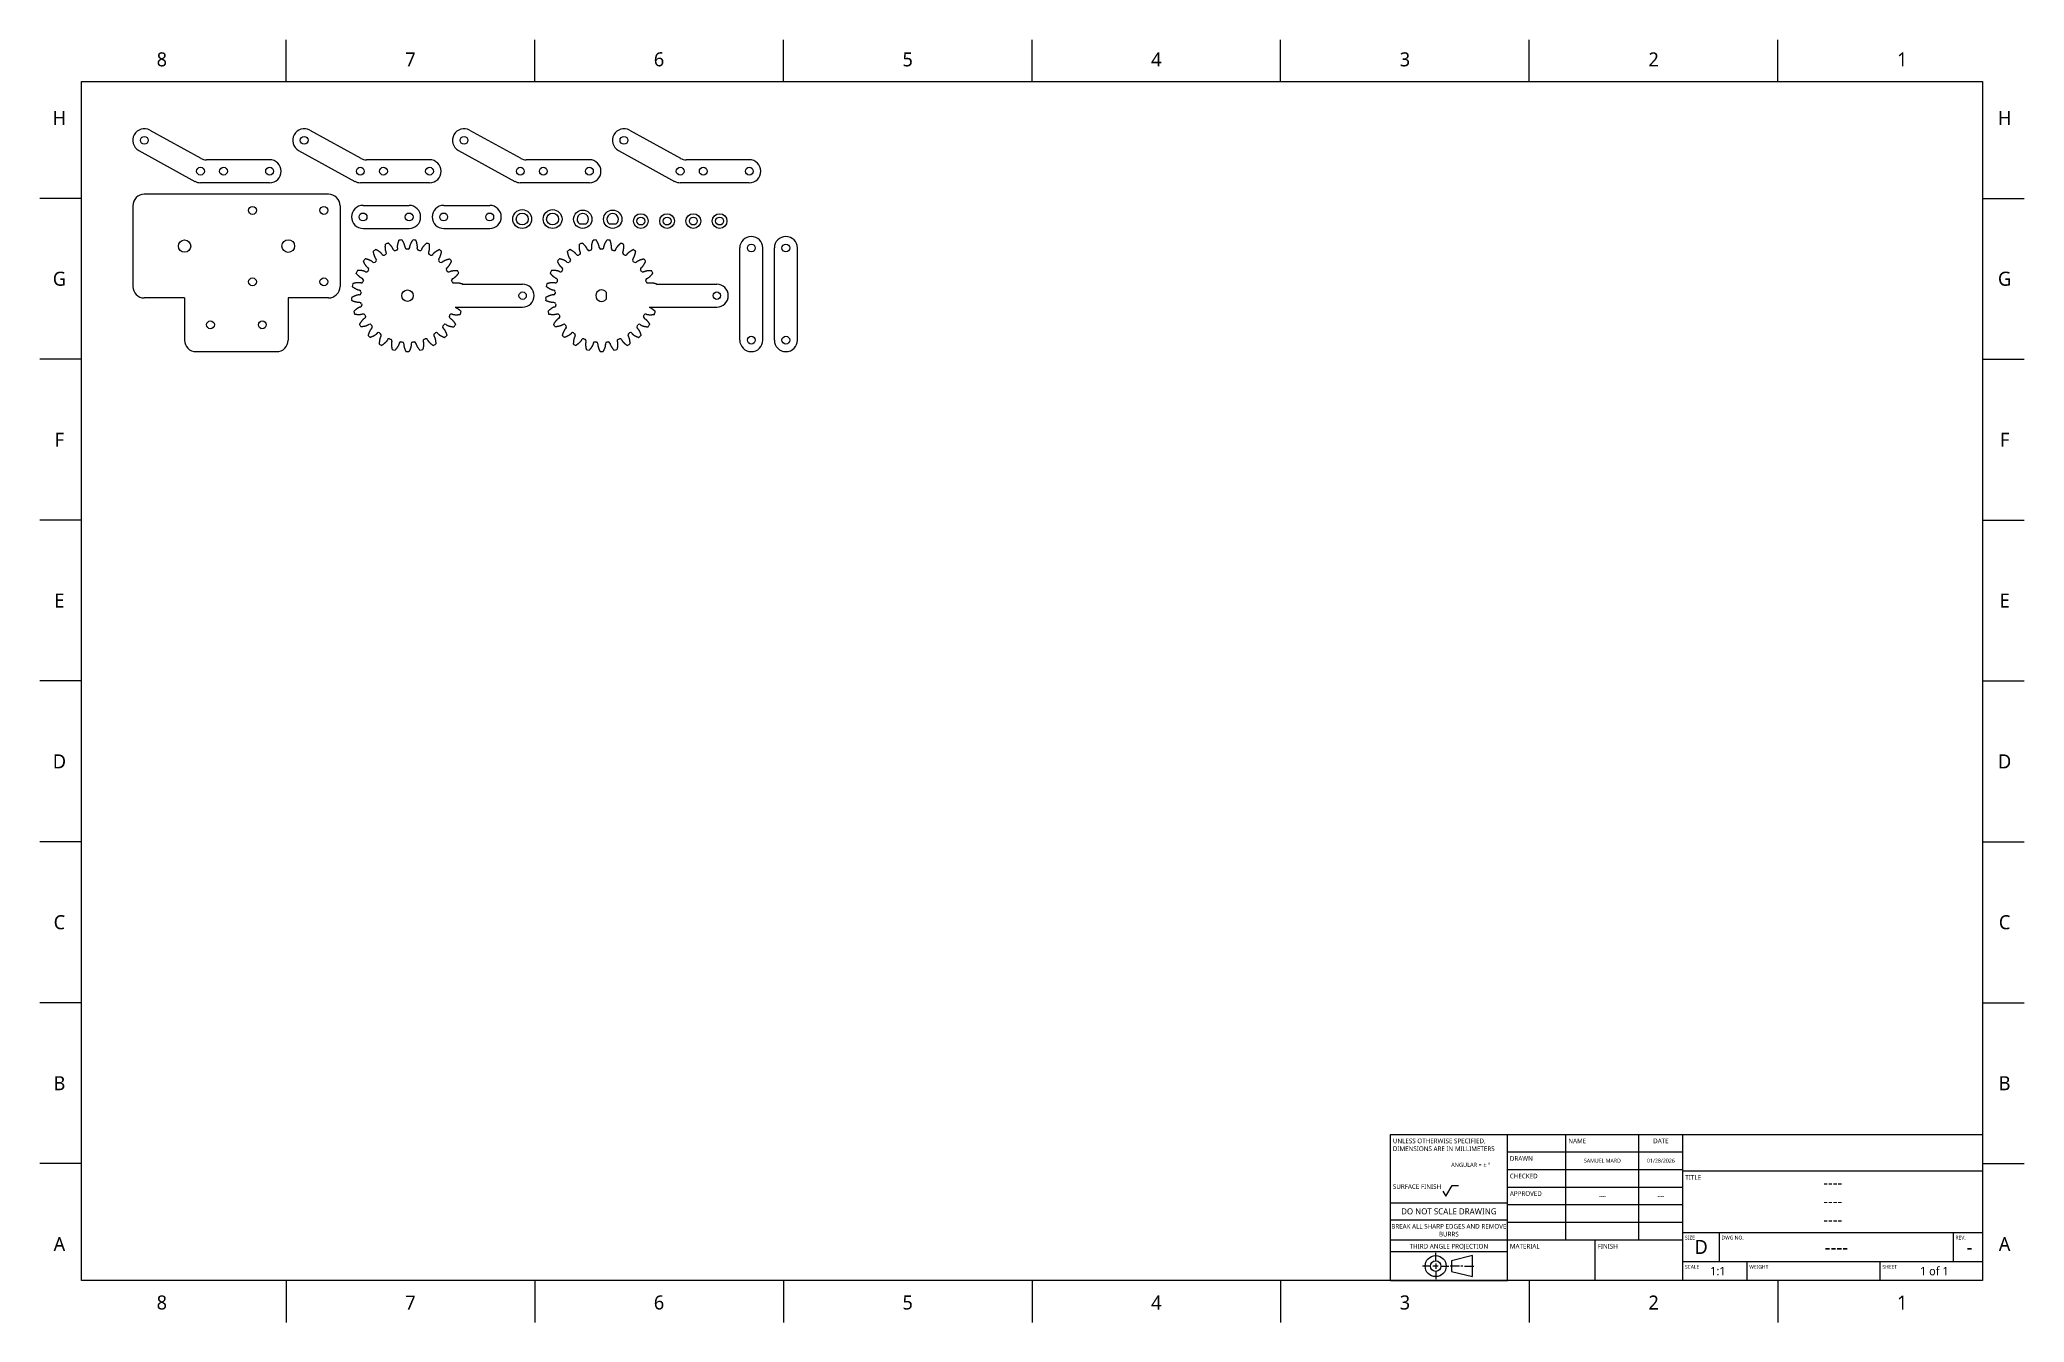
# Model space of a CAD drawing. Extents: x 0.1 to 34, y 0 to 22.
import ezdxf

# ---------------------------------------------------------------- set-up
doc = ezdxf.new("R2010")
doc.units = 0
doc.header["$LTSCALE"] = 0.5
doc.header["$MEASUREMENT"] = 0
for name, color, linetype in [('BORDER_FRAME', 7, 'CONTINUOUS'), ('BORDER_ZONES', 7, 'CONTINUOUS'), ('TITLE_BLOCK', 7, 'CONTINUOUS'), ('VISIBLE', 7, 'CONTINUOUS')]:
    doc.layers.add(name, color=color, linetype=linetype)
doc.styles.add('ONSHAPE-STANDARD', font='NotoSans-Regular.ttf')
doc.styles.add('ONSHAPE-STANDARD-FIELDS', font='')
doc.styles.get('ONSHAPE-STANDARD-FIELDS').set_extended_font_data('Noto Sans')

msp = doc.modelspace()

# ---------------------------------------------------------------- texts
at = {"layer": 'BORDER_ZONES', "char_height": 0.24, "attachment_point": 5, "style": 'ONSHAPE-STANDARD'}
for s, insert in [('8', (2.163, 21.625)), ('7', (6.412, 21.625)), ('6', (10.662, 21.625)), ('5', (14.912, 21.625)), ('4', (19.163, 21.625)), ('3', (23.413, 21.625)), ('2', (27.663, 21.625)), ('1', (31.913, 21.625)), ('H', (0.412, 20.625)), ('H', (33.663, 20.625)), ('G', (0.412, 17.875)), ('G', (33.663, 17.875)), ('F', (0.412, 15.125)), ('F', (33.663, 15.125)), ('E', (0.412, 12.375)), ('E', (33.663, 12.375)), ('D', (0.412, 9.625)), ('D', (33.663, 9.625)), ('C', (0.412, 6.875)), ('C', (33.663, 6.875)), ('B', (0.412, 4.125)), ('B', (33.663, 4.125)), ('A', (0.412, 1.375)), ('A', (33.663, 1.375)), ('8', (2.163, 0.375)), ('7', (6.412, 0.375)), ('6', (10.662, 0.375)), ('5', (14.912, 0.375)), ('4', (19.163, 0.375)), ('3', (23.413, 0.375)), ('2', (27.663, 0.375)), ('1', (31.913, 0.375))]:
    msp.add_mtext(s, dxfattribs=dict(at, insert=insert))
at = {"layer": 'TITLE_BLOCK'}
for s, insert, char_height, width, attachment_point, style in [('UNLESS OTHERWISE SPECIFIED, DIMENSIONS ARE IN MILLIMETERS', (23.206, 3.178), 0.08, 1.96, 1, 'ONSHAPE-STANDARD'), ('NAME', (26.206, 3.178), 0.08, 1.225, 1, 'ONSHAPE-STANDARD'), ('DATE', (27.788, 3.178), 0.08, 0.735, 2, 'ONSHAPE-STANDARD'), ('^JANGULAR = ± °^J', (24.202, 2.885), 0.072, 0.98, 1, 'ONSHAPE-STANDARD'), ('DRAWN', (25.206, 2.878), 0.08, 0.98, 1, 'ONSHAPE-STANDARD'), ('SAMUEL MARD', (26.788, 2.8), 0.0672, 1.25, 5, 'ONSHAPE-STANDARD-FIELDS'), ('01/28/2026', (27.788, 2.8), 0.0672, 0.75, 5, 'ONSHAPE-STANDARD-FIELDS'), ('SURFACE FINISH', (23.206, 2.398), 0.08, 0.98, 1, 'ONSHAPE-STANDARD'), ('CHECKED', (25.206, 2.578), 0.08, 0.98, 1, 'ONSHAPE-STANDARD'), ('TITLE', (28.206, 2.553), 0.08, 0.6125, 1, 'ONSHAPE-STANDARD'), ('----', (30.725, 2.425), 0.192, 4.625, 5, 'ONSHAPE-STANDARD-FIELDS'), ('APPROVED', (25.206, 2.278), 0.08, 0.98, 1, 'ONSHAPE-STANDARD'), ('----', (26.788, 2.2), 0.0672, 1.25, 5, 'ONSHAPE-STANDARD-FIELDS'), ('----', (27.788, 2.2), 0.0672, 0.75, 5, 'ONSHAPE-STANDARD-FIELDS'), ('----', (30.725, 2.11), 0.192, 4.625, 5, 'ONSHAPE-STANDARD-FIELDS'), ('BREAK ALL SHARP EDGES AND REMOVE BURRS', (24.163, 1.718), 0.08, 1.96, 2, 'ONSHAPE-STANDARD'), ('DO NOT SCALE DRAWING', (24.163, 1.986), 0.104, 1.96, 2, 'ONSHAPE-STANDARD'), ('----', (30.725, 1.795), 0.192, 4.625, 5, 'ONSHAPE-STANDARD-FIELDS'), ('THIRD ANGLE PROJECTION', (24.163, 1.378), 0.08, 1.96, 2, 'ONSHAPE-STANDARD'), ('MATERIAL', (25.206, 1.378), 0.08, 1.47, 1, 'ONSHAPE-STANDARD'), ('FINISH', (26.706, 1.378), 0.08, 1.47, 1, 'ONSHAPE-STANDARD'), ('SIZE', (28.198, 1.517), 0.064, 0.6125, 1, 'ONSHAPE-STANDARD'), ('D', (28.475, 1.325), 0.24, 0.625, 5, 'ONSHAPE-STANDARD-FIELDS'), ('DWG NO.', (28.823, 1.517), 0.064, 3.92, 1, 'ONSHAPE-STANDARD'), ('REV.', (32.823, 1.517), 0.064, 0.49, 1, 'ONSHAPE-STANDARD'), ('SCALE', (28.198, 1.017), 0.064, 1.078, 1, 'ONSHAPE-STANDARD'), ('WEIGHT', (29.298, 1.017), 0.064, 2.2295, 1, 'ONSHAPE-STANDARD'), ('----', (30.788, 1.325), 0.24, 4, 5, 'ONSHAPE-STANDARD-FIELDS'), ('SHEET', (31.573, 1.017), 0.064, 1.715, 1, 'ONSHAPE-STANDARD'), ('-', (33.062, 1.325), 0.24, 0.45, 5, 'ONSHAPE-STANDARD-FIELDS'), ('1:1', (28.762, 0.912), 0.144, 1, 5, 'ONSHAPE-STANDARD-FIELDS'), ('1 of 1', (32.462, 0.912), 0.144, 1.65, 5, 'ONSHAPE-STANDARD-FIELDS')]:
    msp.add_mtext(s, dxfattribs=dict(at, insert=insert, char_height=char_height, width=width, attachment_point=attachment_point, style=style))

# ---------------------------------------------------------------- linework, layer by layer
at = {"layer": 'BORDER_FRAME'}
for p, q in [((0.787, 0.75), (0.787, 21.25)), ((0.787, 21.25), (33.288, 21.25)), ((33.288, 21.25), (33.288, 0.75)), ((33.288, 0.75), (0.787, 0.75))]:
    msp.add_line(p, q, dxfattribs=at)
at = {"layer": 'BORDER_ZONES'}
for p, q in [((4.287, 21.25), (4.287, 21.962)), ((8.537, 21.25), (8.537, 21.962)), ((12.787, 21.25), (12.787, 21.962)), ((17.038, 21.25), (17.038, 21.962)), ((21.288, 21.25), (21.288, 21.962)), ((25.538, 21.25), (25.538, 21.962)), ((29.788, 21.25), (29.788, 21.962)), ((0.787, 19.25), (0.075, 19.25)), ((33.288, 19.25), (34, 19.25)), ((0.787, 16.5), (0.075, 16.5)), ((33.288, 16.5), (34, 16.5)), ((0.787, 13.75), (0.075, 13.75)), ((33.288, 13.75), (34, 13.75)), ((0.787, 11), (0.075, 11)), ((33.288, 11), (34, 11)), ((0.787, 8.25), (0.075, 8.25)), ((33.288, 8.25), (34, 8.25)), ((0.787, 5.5), (0.075, 5.5)), ((33.288, 5.5), (34, 5.5)), ((0.787, 2.75), (0.075, 2.75)), ((33.288, 2.75), (34, 2.75)), ((4.287, 0.75), (4.287, 0.037)), ((8.537, 0.75), (8.537, 0.037)), ((12.787, 0.75), (12.787, 0.037)), ((17.038, 0.75), (17.038, 0.037)), ((21.288, 0.75), (21.288, 0.037)), ((25.538, 0.75), (25.538, 0.037)), ((29.788, 0.75), (29.788, 0.037))]:
    msp.add_line(p, q, dxfattribs=at)
at = {"layer": 'TITLE_BLOCK'}
for p, q in [((23.163, 0.75), (23.163, 3.25)), ((23.163, 3.25), (25.163, 3.25)), ((25.163, 0.75), (25.163, 3.25)), ((25.163, 3.25), (28.163, 3.25)), ((26.163, 1.45), (26.163, 3.25)), ((27.413, 1.45), (27.413, 3.25)), ((28.163, 0.75), (28.163, 3.25)), ((28.163, 3.25), (33.288, 3.25)), ((25.163, 2.95), (28.163, 2.95)), ((24.113, 2.193), (24.218, 2.375)), ((24.218, 2.375), (24.328, 2.375)), ((25.163, 2.65), (28.163, 2.65)), ((28.163, 2.625), (33.288, 2.625)), ((23.163, 2.08), (25.163, 2.08)), ((24.062, 2.28), (24.113, 2.193)), ((25.163, 2.35), (28.163, 2.35)), ((25.163, 2.05), (28.163, 2.05)), ((23.163, 1.79), (25.163, 1.79)), ((25.163, 1.75), (28.163, 1.75)), ((23.163, 1.45), (25.163, 1.45)), ((25.163, 1.45), (28.163, 1.45)), ((26.663, 0.75), (26.663, 1.45)), ((28.163, 1.575), (33.288, 1.575)), ((28.788, 1.075), (28.788, 1.575)), ((32.788, 1.075), (32.788, 1.575)), ((23.163, 1.25), (25.163, 1.25)), ((23.938, 1.088), (23.938, 1.223)), ((23.938, 1.043), (23.938, 0.953)), ((24.567, 1.178), (24.207, 1.088)), ((24.207, 1.088), (24.207, 0.908)), ((24.567, 0.818), (24.567, 1.178)), ((28.163, 1.075), (33.288, 1.075)), ((29.262, 0.75), (29.262, 1.075)), ((31.538, 0.75), (31.538, 1.075)), ((23.163, 0.75), (25.163, 0.75)), ((23.848, 0.998), (23.712, 0.998)), ((23.983, 0.998), (23.892, 0.998)), ((23.938, 0.908), (23.938, 0.773)), ((24.027, 0.998), (24.163, 0.998)), ((24.343, 0.998), (24.185, 0.998)), ((24.207, 0.908), (24.567, 0.818)), ((24.405, 0.998), (24.369, 0.998)), ((24.433, 0.998), (24.59, 0.998))]:
    msp.add_line(p, q, dxfattribs=at)
for radius in [0.18, 0.09]:
    msp.add_circle((23.938, 0.998), radius, dxfattribs=at)
at = {"layer": 'VISIBLE'}
for p, q in [((1.957, 20.416), (2.83, 19.935)), ((4.691, 20.416), (5.564, 19.935)), ((7.424, 20.416), (8.297, 19.935)), ((10.157, 20.416), (11.03, 19.935)), ((1.768, 20.071), (2.729, 19.541)), ((4.501, 20.071), (5.463, 19.541)), ((7.234, 20.071), (8.196, 19.541)), ((9.967, 20.071), (10.929, 19.541)), ((4.005, 19.911), (2.925, 19.911)), ((6.739, 19.911), (5.659, 19.911)), ((9.472, 19.911), (8.392, 19.911)), ((12.205, 19.911), (11.125, 19.911)), ((4.005, 19.517), (2.824, 19.517)), ((6.739, 19.517), (5.557, 19.517)), ((9.472, 19.517), (8.291, 19.517)), ((12.205, 19.517), (11.024, 19.517)), ((1.666, 19.123), (1.666, 17.745)), ((5.012, 19.32), (1.863, 19.32)), ((5.209, 19.123), (5.209, 17.745)), ((5.603, 19.13), (6.39, 19.13)), ((6.981, 19.13), (7.768, 19.13)), ((5.603, 18.736), (6.39, 18.736)), ((6.981, 18.736), (7.768, 18.736)), ((9.3, 18.815), (9.418, 18.815)), ((9.811, 18.815), (9.929, 18.815)), ((12.042, 16.827), (12.042, 18.402)), ((12.436, 16.827), (12.436, 18.402)), ((12.633, 16.827), (12.633, 18.402)), ((13.027, 16.827), (13.027, 18.402)), ((7.298, 17.784), (8.33, 17.784)), ((9.759, 17.646), (9.759, 17.528)), ((10.616, 17.784), (11.649, 17.784)), ((2.552, 17.548), (1.863, 17.548)), ((2.552, 17.548), (2.552, 16.827)), ((4.323, 17.548), (4.323, 16.827)), ((5.012, 17.548), (4.323, 17.548)), ((7.177, 17.39), (8.33, 17.39)), ((10.495, 17.39), (11.649, 17.39)), ((2.748, 16.63), (4.126, 16.63))]:
    msp.add_line(p, q, dxfattribs=at)
for centre, radius in [((1.863, 20.243), 0.0669), ((4.596, 20.243), 0.0669), ((7.329, 20.243), 0.0669), ((10.062, 20.243), 0.0669), ((2.824, 19.714), 0.0669), ((3.218, 19.714), 0.0669), ((4.005, 19.714), 0.0669), ((5.557, 19.714), 0.0669), ((5.951, 19.714), 0.0669), ((6.739, 19.714), 0.0669), ((8.291, 19.714), 0.0669), ((8.684, 19.714), 0.0669), ((9.472, 19.714), 0.0669), ((11.024, 19.714), 0.0669), ((11.418, 19.714), 0.0669), ((12.205, 19.714), 0.0669), ((3.713, 19.044), 0.0669), ((4.933, 19.044), 0.0669), ((5.603, 18.933), 0.0669), ((6.39, 18.933), 0.0669), ((6.981, 18.933), 0.0669), ((7.768, 18.933), 0.0669), ((8.323, 18.897), 0.161), ((8.323, 18.897), 0.102), ((8.843, 18.897), 0.161), ((8.843, 18.897), 0.102), ((9.359, 18.894), 0.157), ((9.87, 18.894), 0.157), ((10.351, 18.862), 0.126), ((10.351, 18.862), 0.0669), ((10.8, 18.862), 0.126), ((10.8, 18.862), 0.0669), ((11.248, 18.862), 0.126), ((11.248, 18.862), 0.0669), ((11.697, 18.862), 0.126), ((11.697, 18.862), 0.0669), ((2.552, 18.434), 0.106), ((4.323, 18.434), 0.108), ((12.239, 18.402), 0.0669), ((12.83, 18.402), 0.0669), ((3.713, 17.824), 0.0669), ((4.933, 17.824), 0.0669), ((6.362, 17.587), 0.0984), ((8.33, 17.587), 0.063), ((11.649, 17.587), 0.063), ((2.994, 17.089), 0.0669), ((3.88, 17.089), 0.0669), ((12.239, 16.827), 0.0669), ((12.83, 16.827), 0.0669)]:
    msp.add_circle(centre, radius, dxfattribs=at)
for centre, radius, start, end in [((1.863, 20.243), 0.197, 61.157, 241.157), ((4.596, 20.243), 0.197, 61.157, 241.157), ((7.329, 20.243), 0.197, 61.157, 241.157), ((10.062, 20.243), 0.197, 61.157, 241.157), ((2.925, 20.107), 0.197, 241.157, 270), ((4.005, 19.714), 0.197, 270, 90), ((5.659, 20.107), 0.197, 241.157, 270), ((6.739, 19.714), 0.197, 270, 90), ((8.392, 20.107), 0.197, 241.157, 270), ((9.472, 19.714), 0.197, 270, 90), ((11.125, 20.107), 0.197, 241.157, 270), ((12.205, 19.714), 0.197, 270, 90), ((2.824, 19.714), 0.197, 241.157, 270), ((5.557, 19.714), 0.197, 241.157, 270), ((8.291, 19.714), 0.197, 241.157, 270), ((11.024, 19.714), 0.197, 241.157, 270), ((1.863, 19.123), 0.197, 90, 180), ((5.012, 19.123), 0.197, 0, 90), ((5.603, 18.933), 0.197, 90, 270), ((6.39, 18.933), 0.197, 270, 90), ((6.981, 18.933), 0.197, 90, 270), ((7.768, 18.933), 0.197, 270, 90), ((9.359, 18.894), 0.0984, 306.8699, 233.1301), ((9.87, 18.894), 0.0984, 306.8699, 233.1301), ((6.362, 17.587), 0.957, 124.4729, 127.5271), ((6.362, 17.587), 0.957, 110.0729, 113.1271), ((5.976, 18.315), 0.0268, 297.922, 26.0461), ((6.145, 18.382), 0.0268, 197.1539, 285.278), ((6.362, 17.587), 0.797, 103.522, 105.278), ((6.169, 18.388), 0.0268, 283.522, 11.6461), ((6.362, 17.587), 0.957, 95.6729, 98.7271), ((6.349, 18.411), 0.0268, 182.7539, 270.878), ((6.362, 17.587), 0.797, 89.122, 90.878), ((6.375, 18.411), 0.0268, 269.122, 357.2461), ((6.362, 17.587), 0.957, 81.2729, 84.3271), ((6.555, 18.388), 0.0268, 168.3539, 256.478), ((6.362, 17.587), 0.797, 74.722, 76.478), ((6.579, 18.382), 0.0268, 254.722, 342.8461), ((6.362, 17.587), 0.957, 66.8729, 69.9271), ((6.748, 18.315), 0.0268, 153.9539, 242.078), ((6.362, 17.587), 0.957, 52.4729, 55.5271), ((9.68, 17.587), 0.957, 124.4729, 127.5271), ((9.68, 17.587), 0.957, 110.0729, 113.1271), ((9.294, 18.315), 0.0268, 297.922, 26.0461), ((9.463, 18.382), 0.0268, 197.1539, 285.278), ((9.68, 17.587), 0.797, 103.522, 105.278), ((9.487, 18.388), 0.0268, 283.522, 11.6461), ((9.68, 17.587), 0.957, 95.6729, 98.7271), ((9.668, 18.411), 0.0268, 182.7539, 270.878), ((9.68, 17.587), 0.797, 89.122, 90.878), ((9.693, 18.411), 0.0268, 269.122, 357.2461), ((9.68, 17.587), 0.957, 81.2729, 84.3271), ((9.873, 18.388), 0.0268, 168.3539, 256.478), ((9.68, 17.587), 0.797, 74.722, 76.478), ((9.897, 18.382), 0.0268, 254.722, 342.8461), ((9.68, 17.587), 0.957, 66.8729, 69.9271), ((10.066, 18.315), 0.0268, 153.9539, 242.078), ((9.68, 17.587), 0.957, 52.4729, 55.5271), ((12.239, 18.402), 0.197, 0, 180), ((12.83, 18.402), 0.197, 0, 180), ((6.362, 17.587), 0.957, 153.2729, 156.3271), ((6.362, 17.587), 0.957, 138.8729, 141.9271), ((5.659, 18.018), 0.0268, 240.3539, 328.478), ((6.362, 17.587), 0.797, 146.722, 148.478), ((5.673, 18.039), 0.0268, 326.722, 54.8461), ((5.789, 18.179), 0.0268, 225.9539, 314.078), ((6.362, 17.587), 0.797, 132.322, 134.078), ((5.807, 18.196), 0.0268, 312.322, 40.4461), ((5.954, 18.303), 0.0268, 211.5539, 299.678), ((6.362, 17.587), 0.797, 117.922, 119.678), ((6.362, 17.587), 0.797, 60.322, 62.078), ((6.77, 18.303), 0.0268, 240.322, 328.4461), ((6.917, 18.196), 0.0268, 139.5539, 227.678), ((6.362, 17.587), 0.797, 45.922, 47.678), ((6.935, 18.179), 0.0268, 225.922, 314.0461), ((7.051, 18.039), 0.0268, 125.1539, 213.278), ((6.362, 17.587), 0.797, 31.522, 33.278), ((7.064, 18.018), 0.0268, 211.522, 299.6461), ((6.362, 17.587), 0.957, 38.0729, 41.1271), ((6.362, 17.587), 0.957, 23.6729, 26.7271), ((9.68, 17.587), 0.957, 153.2729, 156.3271), ((9.68, 17.587), 0.957, 138.8729, 141.9271), ((8.978, 18.018), 0.0268, 240.3539, 328.478), ((9.68, 17.587), 0.797, 146.722, 148.478), ((8.991, 18.039), 0.0268, 326.722, 54.8461), ((9.107, 18.179), 0.0268, 225.9539, 314.078), ((9.68, 17.587), 0.797, 132.322, 134.078), ((9.125, 18.196), 0.0268, 312.322, 40.4461), ((9.272, 18.303), 0.0268, 211.5539, 299.678), ((9.68, 17.587), 0.797, 117.922, 119.678), ((9.68, 17.587), 0.797, 60.322, 62.078), ((10.088, 18.303), 0.0268, 240.322, 328.4461), ((10.235, 18.196), 0.0268, 139.5539, 227.678), ((9.68, 17.587), 0.797, 45.922, 47.678), ((10.253, 18.179), 0.0268, 225.922, 314.0461), ((10.369, 18.039), 0.0268, 125.1539, 213.278), ((9.68, 17.587), 0.797, 31.522, 33.278), ((10.383, 18.018), 0.0268, 211.522, 299.6461), ((9.68, 17.587), 0.957, 38.0729, 41.1271), ((9.68, 17.587), 0.957, 23.6729, 26.7271), ((1.863, 17.745), 0.197, 180, 270), ((5.012, 17.745), 0.197, 270, 0), ((6.362, 17.587), 0.957, 167.6729, 170.7271), ((5.54, 17.652), 0.0268, 355.522, 83.6461), ((6.362, 17.587), 0.797, 175.522, 177.278), ((5.574, 17.83), 0.0268, 254.7539, 342.878), ((5.582, 17.854), 0.0268, 341.122, 69.2461), ((6.362, 17.587), 0.797, 161.122, 162.878), ((7.142, 17.854), 0.0268, 110.7539, 198.878), ((6.362, 17.587), 0.797, 17.122, 18.878), ((7.149, 17.83), 0.0268, 197.122, 285.2461), ((6.362, 17.587), 0.957, 11.8741, 12.3271), ((8.33, 17.587), 0.197, 270, 90), ((9.68, 17.587), 0.957, 167.6729, 170.7271), ((8.859, 17.652), 0.0268, 355.522, 83.6461), ((9.68, 17.587), 0.797, 175.522, 177.278), ((8.893, 17.83), 0.0268, 254.7539, 342.878), ((8.9, 17.854), 0.0268, 341.122, 69.2461), ((9.68, 17.587), 0.797, 161.122, 162.878), ((9.68, 17.587), 0.0984, 36.8699, 323.1301), ((10.46, 17.854), 0.0268, 110.7539, 198.878), ((9.68, 17.587), 0.797, 17.122, 18.878), ((10.468, 17.83), 0.0268, 197.122, 285.2461), ((9.68, 17.587), 0.957, 11.8741, 12.3271), ((11.649, 17.587), 0.197, 270, 90), ((6.362, 17.587), 0.957, 182.0729, 185.1271), ((6.362, 17.587), 0.957, 196.4729, 199.5271), ((5.539, 17.626), 0.0268, 269.1539, 357.278), ((5.55, 17.445), 0.0268, 9.922, 98.0461), ((5.555, 17.42), 0.0268, 283.5539, 11.678), ((6.362, 17.587), 0.797, 189.922, 191.678), ((6.362, 17.587), 0.957, 340.4729, 343.5271), ((9.68, 17.587), 0.957, 182.0729, 185.1271), ((9.68, 17.587), 0.957, 196.4729, 199.5271), ((8.857, 17.626), 0.0268, 269.1539, 357.278), ((8.868, 17.445), 0.0268, 9.922, 98.0461), ((8.873, 17.42), 0.0268, 283.5539, 11.678), ((9.68, 17.587), 0.797, 189.922, 191.678), ((9.68, 17.587), 0.957, 340.4729, 343.5271), ((6.362, 17.587), 0.957, 210.8729, 213.9271), ((5.611, 17.248), 0.0268, 24.322, 112.4461), ((5.622, 17.225), 0.0268, 297.9539, 26.078), ((6.362, 17.587), 0.797, 204.322, 206.078), ((5.719, 17.072), 0.0268, 38.722, 126.8461), ((6.362, 17.587), 0.797, 218.722, 220.478), ((5.735, 17.052), 0.0268, 312.3539, 40.478), ((6.989, 17.052), 0.0268, 139.522, 227.6461), ((6.362, 17.587), 0.797, 319.522, 321.278), ((7.005, 17.072), 0.0268, 53.1539, 141.278), ((7.102, 17.225), 0.0268, 153.922, 242.0461), ((6.362, 17.587), 0.797, 333.922, 335.678), ((7.113, 17.248), 0.0268, 67.5539, 155.678), ((6.362, 17.587), 0.957, 326.0729, 329.1271), ((9.68, 17.587), 0.957, 210.8729, 213.9271), ((8.929, 17.248), 0.0268, 24.322, 112.4461), ((8.94, 17.225), 0.0268, 297.9539, 26.078), ((9.68, 17.587), 0.797, 204.322, 206.078), ((9.037, 17.072), 0.0268, 38.722, 126.8461), ((9.68, 17.587), 0.797, 218.722, 220.478), ((9.053, 17.052), 0.0268, 312.3539, 40.478), ((10.307, 17.052), 0.0268, 139.522, 227.6461), ((9.68, 17.587), 0.797, 319.522, 321.278), ((10.323, 17.072), 0.0268, 53.1539, 141.278), ((10.42, 17.225), 0.0268, 153.922, 242.0461), ((9.68, 17.587), 0.797, 333.922, 335.678), ((10.431, 17.248), 0.0268, 67.5539, 155.678), ((9.68, 17.587), 0.957, 326.0729, 329.1271), ((2.748, 16.827), 0.197, 180, 270), ((4.126, 16.827), 0.197, 270, 0), ((6.362, 17.587), 0.957, 225.2729, 228.3271), ((5.867, 16.928), 0.0268, 53.122, 141.2461), ((6.362, 17.587), 0.957, 239.6729, 242.7271), ((6.362, 17.587), 0.797, 233.122, 234.878), ((5.888, 16.913), 0.0268, 326.7539, 54.878), ((6.047, 16.826), 0.0268, 67.522, 155.6461), ((6.362, 17.587), 0.797, 247.522, 249.278), ((6.07, 16.816), 0.0268, 341.1539, 69.278), ((6.362, 17.587), 0.957, 254.0729, 257.1271), ((6.246, 16.771), 0.0268, 81.922, 170.0461), ((6.362, 17.587), 0.797, 261.922, 263.678), ((6.271, 16.768), 0.0268, 355.5539, 83.678), ((6.362, 17.587), 0.957, 268.4729, 271.5271), ((6.453, 16.768), 0.0268, 96.322, 184.4461), ((6.362, 17.587), 0.797, 276.322, 278.078), ((6.478, 16.771), 0.0268, 9.9539, 98.078), ((6.362, 17.587), 0.957, 282.8729, 285.9271), ((6.654, 16.816), 0.0268, 110.722, 198.8461), ((6.362, 17.587), 0.797, 290.722, 292.478), ((6.677, 16.826), 0.0268, 24.3539, 112.478), ((6.362, 17.587), 0.957, 297.2729, 300.3271), ((6.836, 16.913), 0.0268, 125.122, 213.2461), ((6.362, 17.587), 0.797, 305.122, 306.878), ((6.856, 16.928), 0.0268, 38.7539, 126.878), ((6.362, 17.587), 0.957, 311.6729, 314.7271), ((9.68, 17.587), 0.957, 225.2729, 228.3271), ((9.186, 16.928), 0.0268, 53.122, 141.2461), ((9.68, 17.587), 0.957, 239.6729, 242.7271), ((9.68, 17.587), 0.797, 233.122, 234.878), ((9.206, 16.913), 0.0268, 326.7539, 54.878), ((9.365, 16.826), 0.0268, 67.522, 155.6461), ((9.68, 17.587), 0.797, 247.522, 249.278), ((9.389, 16.816), 0.0268, 341.1539, 69.278), ((9.68, 17.587), 0.957, 254.0729, 257.1271), ((9.564, 16.771), 0.0268, 81.922, 170.0461), ((9.68, 17.587), 0.797, 261.922, 263.678), ((9.589, 16.768), 0.0268, 355.5539, 83.678), ((9.68, 17.587), 0.957, 268.4729, 271.5271), ((9.771, 16.768), 0.0268, 96.322, 184.4461), ((9.68, 17.587), 0.797, 276.322, 278.078), ((9.796, 16.771), 0.0268, 9.9539, 98.078), ((9.68, 17.587), 0.957, 282.8729, 285.9271), ((9.972, 16.816), 0.0268, 110.722, 198.8461), ((9.68, 17.587), 0.797, 290.722, 292.478), ((9.995, 16.826), 0.0268, 24.3539, 112.478), ((9.68, 17.587), 0.957, 297.2729, 300.3271), ((10.154, 16.913), 0.0268, 125.122, 213.2461), ((9.68, 17.587), 0.797, 305.122, 306.878), ((10.175, 16.928), 0.0268, 38.7539, 126.878), ((9.68, 17.587), 0.957, 311.6729, 314.7271), ((12.239, 16.827), 0.197, 180, 0), ((12.83, 16.827), 0.197, 180, 0)]:
    msp.add_arc(centre, radius, start, end, dxfattribs=at)
for points, knots in [([(5.827, 18.214), (5.824, 18.217), (5.822, 18.221), (5.821, 18.221), (5.821, 18.222), (5.82, 18.223), (5.819, 18.224), (5.818, 18.225), (5.817, 18.227), (5.816, 18.229), (5.814, 18.232), (5.813, 18.235), (5.811, 18.238), (5.809, 18.241), (5.808, 18.245), (5.806, 18.249), (5.804, 18.253), (5.802, 18.258), (5.8, 18.263), (5.798, 18.269), (5.796, 18.274), (5.794, 18.281), (5.792, 18.287), (5.79, 18.294), (5.788, 18.301), (5.786, 18.309), (5.784, 18.317), (5.783, 18.325), (5.781, 18.334), (5.78, 18.341), (5.779, 18.345), (5.779, 18.346)], [0.0536912, 0.0536912, 0.0536912, 0.0536912, 0.0905436, 0.1013093, 0.1152077, 0.1316526, 0.1502993, 0.1709141, 0.1933246, 0.2173975, 0.2430249, 0.270118, 0.2986014, 0.3284102, 0.3594881, 0.3917852, 0.4252571, 0.459864, 0.4955697, 0.5323416, 0.5701494, 0.6089657, 0.6487648, 0.6895231, 0.7312184, 0.7738303, 0.8173393, 0.8617274, 0.9069775, 0.9530734, 0.9682173, 0.9682173, 0.9682173, 0.9682173]), ([(5.931, 18.289), (5.929, 18.293), (5.926, 18.297), (5.926, 18.297), (5.926, 18.298), (5.925, 18.299), (5.924, 18.3), (5.923, 18.301), (5.922, 18.303), (5.92, 18.305), (5.918, 18.307), (5.916, 18.309), (5.913, 18.312), (5.911, 18.315), (5.908, 18.318), (5.905, 18.321), (5.901, 18.324), (5.897, 18.327), (5.893, 18.331), (5.888, 18.334), (5.883, 18.338), (5.878, 18.342), (5.872, 18.346), (5.867, 18.35), (5.86, 18.354), (5.854, 18.358), (5.846, 18.362), (5.839, 18.366), (5.831, 18.37), (5.825, 18.374), (5.821, 18.375), (5.82, 18.376)], [0.0536912, 0.0536912, 0.0536912, 0.0536912, 0.0905436, 0.1013093, 0.1152077, 0.1316526, 0.1502993, 0.1709141, 0.1933246, 0.2173975, 0.2430249, 0.270118, 0.2986014, 0.3284102, 0.3594881, 0.3917852, 0.4252571, 0.459864, 0.4955697, 0.5323416, 0.5701494, 0.6089657, 0.6487648, 0.6895231, 0.7312184, 0.7738303, 0.8173393, 0.8617274, 0.9069775, 0.9530734, 0.9682173, 0.9682173, 0.9682173, 0.9682173]), ([(6, 18.327), (5.998, 18.331), (5.996, 18.335), (5.996, 18.336), (5.996, 18.336), (5.995, 18.337), (5.995, 18.339), (5.994, 18.341), (5.993, 18.343), (5.993, 18.345), (5.992, 18.348), (5.991, 18.351), (5.99, 18.354), (5.989, 18.358), (5.988, 18.362), (5.988, 18.366), (5.987, 18.371), (5.986, 18.376), (5.985, 18.382), (5.985, 18.388), (5.984, 18.394), (5.984, 18.4), (5.984, 18.407), (5.983, 18.414), (5.983, 18.422), (5.983, 18.429), (5.984, 18.438), (5.984, 18.446), (5.985, 18.455), (5.986, 18.462), (5.986, 18.466), (5.986, 18.467)], [0.0536912, 0.0536912, 0.0536912, 0.0536912, 0.0905436, 0.1013093, 0.1152077, 0.1316526, 0.1502993, 0.1709141, 0.1933246, 0.2173975, 0.2430249, 0.270118, 0.2986014, 0.3284102, 0.3594881, 0.3917852, 0.4252571, 0.459864, 0.4955697, 0.5323416, 0.5701494, 0.6089657, 0.6487648, 0.6895231, 0.7312184, 0.7738303, 0.8173393, 0.8617274, 0.9069775, 0.9530734, 0.9682173, 0.9682173, 0.9682173, 0.9682173]), ([(6.119, 18.374), (6.118, 18.379), (6.116, 18.383), (6.116, 18.383), (6.116, 18.384), (6.116, 18.385), (6.115, 18.387), (6.114, 18.388), (6.113, 18.39), (6.112, 18.392), (6.111, 18.395), (6.11, 18.398), (6.108, 18.401), (6.106, 18.404), (6.104, 18.408), (6.101, 18.411), (6.099, 18.415), (6.096, 18.42), (6.092, 18.424), (6.089, 18.429), (6.085, 18.434), (6.081, 18.439), (6.077, 18.444), (6.072, 18.449), (6.067, 18.455), (6.061, 18.46), (6.055, 18.466), (6.049, 18.472), (6.043, 18.478), (6.037, 18.482), (6.034, 18.485), (6.034, 18.486)], [0.0536912, 0.0536912, 0.0536912, 0.0536912, 0.0905436, 0.1013093, 0.1152077, 0.1316526, 0.1502993, 0.1709141, 0.1933246, 0.2173975, 0.2430249, 0.270118, 0.2986014, 0.3284102, 0.3594881, 0.3917852, 0.4252571, 0.459864, 0.4955697, 0.5323416, 0.5701494, 0.6089657, 0.6487648, 0.6895231, 0.7312184, 0.7738303, 0.8173393, 0.8617274, 0.9069775, 0.9530734, 0.9682173, 0.9682173, 0.9682173, 0.9682173]), ([(6.196, 18.394), (6.195, 18.398), (6.194, 18.403), (6.194, 18.403), (6.194, 18.404), (6.193, 18.405), (6.193, 18.407), (6.193, 18.408), (6.193, 18.411), (6.193, 18.413), (6.193, 18.416), (6.193, 18.419), (6.193, 18.423), (6.193, 18.426), (6.193, 18.431), (6.193, 18.435), (6.194, 18.44), (6.194, 18.445), (6.195, 18.45), (6.196, 18.456), (6.197, 18.462), (6.198, 18.469), (6.199, 18.475), (6.201, 18.482), (6.203, 18.49), (6.205, 18.497), (6.207, 18.505), (6.21, 18.513), (6.213, 18.521), (6.215, 18.528), (6.216, 18.532), (6.217, 18.533)], [0.0536912, 0.0536912, 0.0536912, 0.0536912, 0.0905436, 0.1013093, 0.1152077, 0.1316526, 0.1502993, 0.1709141, 0.1933246, 0.2173975, 0.2430249, 0.270118, 0.2986014, 0.3284102, 0.3594881, 0.3917852, 0.4252571, 0.459864, 0.4955697, 0.5323416, 0.5701494, 0.6089657, 0.6487648, 0.6895231, 0.7312184, 0.7738303, 0.8173393, 0.8617274, 0.9069775, 0.9530734, 0.9682173, 0.9682173, 0.9682173, 0.9682173]), ([(6.322, 18.41), (6.322, 18.415), (6.322, 18.419), (6.322, 18.419), (6.322, 18.42), (6.322, 18.421), (6.322, 18.423), (6.321, 18.425), (6.321, 18.427), (6.32, 18.429), (6.32, 18.432), (6.319, 18.435), (6.318, 18.438), (6.317, 18.442), (6.316, 18.446), (6.314, 18.45), (6.313, 18.455), (6.311, 18.46), (6.309, 18.465), (6.307, 18.47), (6.304, 18.476), (6.302, 18.482), (6.299, 18.488), (6.295, 18.494), (6.292, 18.501), (6.288, 18.508), (6.284, 18.515), (6.279, 18.522), (6.274, 18.529), (6.27, 18.535), (6.268, 18.538), (6.267, 18.539)], [0.0536912, 0.0536912, 0.0536912, 0.0536912, 0.0905436, 0.1013093, 0.1152077, 0.1316526, 0.1502993, 0.1709141, 0.1933246, 0.2173975, 0.2430249, 0.270118, 0.2986014, 0.3284102, 0.3594881, 0.3917852, 0.4252571, 0.459864, 0.4955697, 0.5323416, 0.5701494, 0.6089657, 0.6487648, 0.6895231, 0.7312184, 0.7738303, 0.8173393, 0.8617274, 0.9069775, 0.9530734, 0.9682173, 0.9682173, 0.9682173, 0.9682173]), ([(6.401, 18.41), (6.402, 18.415), (6.402, 18.419), (6.402, 18.419), (6.402, 18.42), (6.402, 18.421), (6.402, 18.423), (6.403, 18.425), (6.403, 18.427), (6.403, 18.429), (6.404, 18.432), (6.405, 18.435), (6.406, 18.438), (6.407, 18.442), (6.408, 18.446), (6.409, 18.45), (6.411, 18.455), (6.413, 18.46), (6.415, 18.465), (6.417, 18.47), (6.42, 18.476), (6.422, 18.482), (6.425, 18.488), (6.429, 18.494), (6.432, 18.501), (6.436, 18.508), (6.44, 18.515), (6.445, 18.522), (6.45, 18.529), (6.454, 18.535), (6.456, 18.538), (6.456, 18.539)], [0.0536912, 0.0536912, 0.0536912, 0.0536912, 0.0905436, 0.1013093, 0.1152077, 0.1316526, 0.1502993, 0.1709141, 0.1933246, 0.2173975, 0.2430249, 0.270118, 0.2986014, 0.3284102, 0.3594881, 0.3917852, 0.4252571, 0.459864, 0.4955697, 0.5323416, 0.5701494, 0.6089657, 0.6487648, 0.6895231, 0.7312184, 0.7738303, 0.8173393, 0.8617274, 0.9069775, 0.9530734, 0.9682173, 0.9682173, 0.9682173, 0.9682173]), ([(6.528, 18.394), (6.529, 18.398), (6.53, 18.403), (6.53, 18.403), (6.53, 18.404), (6.53, 18.405), (6.531, 18.407), (6.531, 18.408), (6.531, 18.411), (6.531, 18.413), (6.531, 18.416), (6.531, 18.419), (6.531, 18.423), (6.531, 18.426), (6.531, 18.431), (6.531, 18.435), (6.53, 18.44), (6.53, 18.445), (6.529, 18.45), (6.528, 18.456), (6.527, 18.462), (6.526, 18.469), (6.524, 18.475), (6.523, 18.482), (6.521, 18.49), (6.519, 18.497), (6.517, 18.505), (6.514, 18.513), (6.511, 18.521), (6.509, 18.528), (6.507, 18.532), (6.507, 18.533)], [0.0536912, 0.0536912, 0.0536912, 0.0536912, 0.0905436, 0.1013093, 0.1152077, 0.1316526, 0.1502993, 0.1709141, 0.1933246, 0.2173975, 0.2430249, 0.270118, 0.2986014, 0.3284102, 0.3594881, 0.3917852, 0.4252571, 0.459864, 0.4955697, 0.5323416, 0.5701494, 0.6089657, 0.6487648, 0.6895231, 0.7312184, 0.7738303, 0.8173393, 0.8617274, 0.9069775, 0.9530734, 0.9682173, 0.9682173, 0.9682173, 0.9682173]), ([(6.605, 18.374), (6.606, 18.379), (6.607, 18.383), (6.608, 18.383), (6.608, 18.384), (6.608, 18.385), (6.609, 18.387), (6.61, 18.388), (6.61, 18.39), (6.612, 18.392), (6.613, 18.395), (6.614, 18.398), (6.616, 18.401), (6.618, 18.404), (6.62, 18.408), (6.623, 18.411), (6.625, 18.415), (6.628, 18.42), (6.631, 18.424), (6.635, 18.429), (6.639, 18.434), (6.643, 18.439), (6.647, 18.444), (6.652, 18.449), (6.657, 18.455), (6.663, 18.46), (6.668, 18.466), (6.675, 18.472), (6.681, 18.478), (6.686, 18.482), (6.689, 18.485), (6.69, 18.486)], [0.0536912, 0.0536912, 0.0536912, 0.0536912, 0.0905436, 0.1013093, 0.1152077, 0.1316526, 0.1502993, 0.1709141, 0.1933246, 0.2173975, 0.2430249, 0.270118, 0.2986014, 0.3284102, 0.3594881, 0.3917852, 0.4252571, 0.459864, 0.4955697, 0.5323416, 0.5701494, 0.6089657, 0.6487648, 0.6895231, 0.7312184, 0.7738303, 0.8173393, 0.8617274, 0.9069775, 0.9530734, 0.9682173, 0.9682173, 0.9682173, 0.9682173]), ([(6.724, 18.327), (6.726, 18.331), (6.728, 18.335), (6.728, 18.336), (6.728, 18.336), (6.729, 18.337), (6.729, 18.339), (6.73, 18.341), (6.73, 18.343), (6.731, 18.345), (6.732, 18.348), (6.733, 18.351), (6.734, 18.354), (6.734, 18.358), (6.735, 18.362), (6.736, 18.366), (6.737, 18.371), (6.738, 18.376), (6.738, 18.382), (6.739, 18.388), (6.74, 18.394), (6.74, 18.4), (6.74, 18.407), (6.74, 18.414), (6.74, 18.422), (6.74, 18.429), (6.74, 18.438), (6.74, 18.446), (6.739, 18.455), (6.738, 18.462), (6.738, 18.466), (6.738, 18.467)], [0.0536912, 0.0536912, 0.0536912, 0.0536912, 0.0905436, 0.1013093, 0.1152077, 0.1316526, 0.1502993, 0.1709141, 0.1933246, 0.2173975, 0.2430249, 0.270118, 0.2986014, 0.3284102, 0.3594881, 0.3917852, 0.4252571, 0.459864, 0.4955697, 0.5323416, 0.5701494, 0.6089657, 0.6487648, 0.6895231, 0.7312184, 0.7738303, 0.8173393, 0.8617274, 0.9069775, 0.9530734, 0.9682173, 0.9682173, 0.9682173, 0.9682173]), ([(6.793, 18.289), (6.795, 18.293), (6.798, 18.297), (6.798, 18.297), (6.798, 18.298), (6.799, 18.299), (6.8, 18.3), (6.801, 18.301), (6.802, 18.303), (6.804, 18.305), (6.806, 18.307), (6.808, 18.309), (6.81, 18.312), (6.813, 18.315), (6.816, 18.318), (6.819, 18.321), (6.823, 18.324), (6.827, 18.327), (6.831, 18.331), (6.836, 18.334), (6.841, 18.338), (6.846, 18.342), (6.851, 18.346), (6.857, 18.35), (6.864, 18.354), (6.87, 18.358), (6.877, 18.362), (6.885, 18.366), (6.893, 18.37), (6.899, 18.374), (6.902, 18.375), (6.903, 18.376)], [0.0536912, 0.0536912, 0.0536912, 0.0536912, 0.0905436, 0.1013093, 0.1152077, 0.1316526, 0.1502993, 0.1709141, 0.1933246, 0.2173975, 0.2430249, 0.270118, 0.2986014, 0.3284102, 0.3594881, 0.3917852, 0.4252571, 0.459864, 0.4955697, 0.5323416, 0.5701494, 0.6089657, 0.6487648, 0.6895231, 0.7312184, 0.7738303, 0.8173393, 0.8617274, 0.9069775, 0.9530734, 0.9682173, 0.9682173, 0.9682173, 0.9682173]), ([(6.896, 18.214), (6.899, 18.217), (6.902, 18.221), (6.902, 18.221), (6.903, 18.222), (6.904, 18.223), (6.905, 18.224), (6.906, 18.225), (6.907, 18.227), (6.908, 18.229), (6.909, 18.232), (6.911, 18.235), (6.913, 18.238), (6.914, 18.241), (6.916, 18.245), (6.918, 18.249), (6.92, 18.253), (6.922, 18.258), (6.924, 18.263), (6.926, 18.269), (6.928, 18.274), (6.93, 18.281), (6.932, 18.287), (6.934, 18.294), (6.936, 18.301), (6.938, 18.309), (6.94, 18.317), (6.941, 18.325), (6.943, 18.334), (6.944, 18.341), (6.945, 18.345), (6.945, 18.346)], [0.0536912, 0.0536912, 0.0536912, 0.0536912, 0.0905436, 0.1013093, 0.1152077, 0.1316526, 0.1502993, 0.1709141, 0.1933246, 0.2173975, 0.2430249, 0.270118, 0.2986014, 0.3284102, 0.3594881, 0.3917852, 0.4252571, 0.459864, 0.4955697, 0.5323416, 0.5701494, 0.6089657, 0.6487648, 0.6895231, 0.7312184, 0.7738303, 0.8173393, 0.8617274, 0.9069775, 0.9530734, 0.9682173, 0.9682173, 0.9682173, 0.9682173]), ([(9.146, 18.214), (9.143, 18.217), (9.14, 18.221), (9.14, 18.221), (9.139, 18.222), (9.138, 18.223), (9.138, 18.224), (9.137, 18.225), (9.135, 18.227), (9.134, 18.229), (9.133, 18.232), (9.131, 18.235), (9.129, 18.238), (9.128, 18.241), (9.126, 18.245), (9.124, 18.249), (9.122, 18.253), (9.12, 18.258), (9.118, 18.263), (9.116, 18.269), (9.114, 18.274), (9.112, 18.281), (9.11, 18.287), (9.108, 18.294), (9.106, 18.301), (9.104, 18.309), (9.102, 18.317), (9.101, 18.325), (9.099, 18.334), (9.098, 18.341), (9.098, 18.345), (9.097, 18.346)], [0.0536912, 0.0536912, 0.0536912, 0.0536912, 0.0905436, 0.1013093, 0.1152077, 0.1316526, 0.1502993, 0.1709141, 0.1933246, 0.2173975, 0.2430249, 0.270118, 0.2986014, 0.3284102, 0.3594881, 0.3917852, 0.4252571, 0.459864, 0.4955697, 0.5323416, 0.5701494, 0.6089657, 0.6487648, 0.6895231, 0.7312184, 0.7738303, 0.8173393, 0.8617274, 0.9069775, 0.9530734, 0.9682173, 0.9682173, 0.9682173, 0.9682173]), ([(9.249, 18.289), (9.247, 18.293), (9.245, 18.297), (9.244, 18.297), (9.244, 18.298), (9.243, 18.299), (9.242, 18.3), (9.241, 18.301), (9.24, 18.303), (9.238, 18.305), (9.236, 18.307), (9.234, 18.309), (9.232, 18.312), (9.229, 18.315), (9.226, 18.318), (9.223, 18.321), (9.219, 18.324), (9.215, 18.327), (9.211, 18.331), (9.206, 18.334), (9.202, 18.338), (9.196, 18.342), (9.191, 18.346), (9.185, 18.35), (9.178, 18.354), (9.172, 18.358), (9.165, 18.362), (9.157, 18.366), (9.15, 18.37), (9.143, 18.374), (9.14, 18.375), (9.139, 18.376)], [0.0536912, 0.0536912, 0.0536912, 0.0536912, 0.0905436, 0.1013093, 0.1152077, 0.1316526, 0.1502993, 0.1709141, 0.1933246, 0.2173975, 0.2430249, 0.270118, 0.2986014, 0.3284102, 0.3594881, 0.3917852, 0.4252571, 0.459864, 0.4955697, 0.5323416, 0.5701494, 0.6089657, 0.6487648, 0.6895231, 0.7312184, 0.7738303, 0.8173393, 0.8617274, 0.9069775, 0.9530734, 0.9682173, 0.9682173, 0.9682173, 0.9682173]), ([(9.318, 18.327), (9.316, 18.331), (9.314, 18.335), (9.314, 18.336), (9.314, 18.336), (9.314, 18.337), (9.313, 18.339), (9.312, 18.341), (9.312, 18.343), (9.311, 18.345), (9.31, 18.348), (9.309, 18.351), (9.308, 18.354), (9.308, 18.358), (9.307, 18.362), (9.306, 18.366), (9.305, 18.371), (9.304, 18.376), (9.304, 18.382), (9.303, 18.388), (9.303, 18.394), (9.302, 18.4), (9.302, 18.407), (9.302, 18.414), (9.302, 18.422), (9.302, 18.429), (9.302, 18.438), (9.303, 18.446), (9.303, 18.455), (9.304, 18.462), (9.304, 18.466), (9.304, 18.467)], [0.0536912, 0.0536912, 0.0536912, 0.0536912, 0.0905436, 0.1013093, 0.1152077, 0.1316526, 0.1502993, 0.1709141, 0.1933246, 0.2173975, 0.2430249, 0.270118, 0.2986014, 0.3284102, 0.3594881, 0.3917852, 0.4252571, 0.459864, 0.4955697, 0.5323416, 0.5701494, 0.6089657, 0.6487648, 0.6895231, 0.7312184, 0.7738303, 0.8173393, 0.8617274, 0.9069775, 0.9530734, 0.9682173, 0.9682173, 0.9682173, 0.9682173]), ([(9.437, 18.374), (9.436, 18.379), (9.435, 18.383), (9.435, 18.383), (9.434, 18.384), (9.434, 18.385), (9.433, 18.387), (9.433, 18.388), (9.432, 18.39), (9.431, 18.392), (9.429, 18.395), (9.428, 18.398), (9.426, 18.401), (9.424, 18.404), (9.422, 18.408), (9.42, 18.411), (9.417, 18.415), (9.414, 18.42), (9.411, 18.424), (9.407, 18.429), (9.403, 18.434), (9.399, 18.439), (9.395, 18.444), (9.39, 18.449), (9.385, 18.455), (9.379, 18.46), (9.374, 18.466), (9.368, 18.472), (9.361, 18.478), (9.356, 18.482), (9.353, 18.485), (9.352, 18.486)], [0.0536912, 0.0536912, 0.0536912, 0.0536912, 0.0905436, 0.1013093, 0.1152077, 0.1316526, 0.1502993, 0.1709141, 0.1933246, 0.2173975, 0.2430249, 0.270118, 0.2986014, 0.3284102, 0.3594881, 0.3917852, 0.4252571, 0.459864, 0.4955697, 0.5323416, 0.5701494, 0.6089657, 0.6487648, 0.6895231, 0.7312184, 0.7738303, 0.8173393, 0.8617274, 0.9069775, 0.9530734, 0.9682173, 0.9682173, 0.9682173, 0.9682173]), ([(9.514, 18.394), (9.513, 18.398), (9.512, 18.403), (9.512, 18.403), (9.512, 18.404), (9.512, 18.405), (9.511, 18.407), (9.511, 18.408), (9.511, 18.411), (9.511, 18.413), (9.511, 18.416), (9.511, 18.419), (9.511, 18.423), (9.511, 18.426), (9.511, 18.431), (9.511, 18.435), (9.512, 18.44), (9.512, 18.445), (9.513, 18.45), (9.514, 18.456), (9.515, 18.462), (9.516, 18.469), (9.518, 18.475), (9.519, 18.482), (9.521, 18.49), (9.523, 18.497), (9.525, 18.505), (9.528, 18.513), (9.531, 18.521), (9.533, 18.528), (9.535, 18.532), (9.535, 18.533)], [0.0536912, 0.0536912, 0.0536912, 0.0536912, 0.0905436, 0.1013093, 0.1152077, 0.1316526, 0.1502993, 0.1709141, 0.1933246, 0.2173975, 0.2430249, 0.270118, 0.2986014, 0.3284102, 0.3594881, 0.3917852, 0.4252571, 0.459864, 0.4955697, 0.5323416, 0.5701494, 0.6089657, 0.6487648, 0.6895231, 0.7312184, 0.7738303, 0.8173393, 0.8617274, 0.9069775, 0.9530734, 0.9682173, 0.9682173, 0.9682173, 0.9682173]), ([(9.641, 18.41), (9.641, 18.415), (9.64, 18.419), (9.64, 18.419), (9.64, 18.42), (9.64, 18.421), (9.64, 18.423), (9.64, 18.425), (9.639, 18.427), (9.639, 18.429), (9.638, 18.432), (9.637, 18.435), (9.636, 18.438), (9.635, 18.442), (9.634, 18.446), (9.633, 18.45), (9.631, 18.455), (9.629, 18.46), (9.627, 18.465), (9.625, 18.47), (9.623, 18.476), (9.62, 18.482), (9.617, 18.488), (9.613, 18.494), (9.61, 18.501), (9.606, 18.508), (9.602, 18.515), (9.597, 18.522), (9.593, 18.529), (9.589, 18.535), (9.586, 18.538), (9.586, 18.539)], [0.0536912, 0.0536912, 0.0536912, 0.0536912, 0.0905436, 0.1013093, 0.1152077, 0.1316526, 0.1502993, 0.1709141, 0.1933246, 0.2173975, 0.2430249, 0.270118, 0.2986014, 0.3284102, 0.3594881, 0.3917852, 0.4252571, 0.459864, 0.4955697, 0.5323416, 0.5701494, 0.6089657, 0.6487648, 0.6895231, 0.7312184, 0.7738303, 0.8173393, 0.8617274, 0.9069775, 0.9530734, 0.9682173, 0.9682173, 0.9682173, 0.9682173]), ([(9.72, 18.41), (9.72, 18.415), (9.72, 18.419), (9.72, 18.419), (9.72, 18.42), (9.72, 18.421), (9.721, 18.423), (9.721, 18.425), (9.721, 18.427), (9.722, 18.429), (9.722, 18.432), (9.723, 18.435), (9.724, 18.438), (9.725, 18.442), (9.726, 18.446), (9.728, 18.45), (9.729, 18.455), (9.731, 18.46), (9.733, 18.465), (9.735, 18.47), (9.738, 18.476), (9.741, 18.482), (9.744, 18.488), (9.747, 18.494), (9.75, 18.501), (9.754, 18.508), (9.759, 18.515), (9.763, 18.522), (9.768, 18.529), (9.772, 18.535), (9.774, 18.538), (9.775, 18.539)], [0.0536912, 0.0536912, 0.0536912, 0.0536912, 0.0905436, 0.1013093, 0.1152077, 0.1316526, 0.1502993, 0.1709141, 0.1933246, 0.2173975, 0.2430249, 0.270118, 0.2986014, 0.3284102, 0.3594881, 0.3917852, 0.4252571, 0.459864, 0.4955697, 0.5323416, 0.5701494, 0.6089657, 0.6487648, 0.6895231, 0.7312184, 0.7738303, 0.8173393, 0.8617274, 0.9069775, 0.9530734, 0.9682173, 0.9682173, 0.9682173, 0.9682173]), ([(9.847, 18.394), (9.848, 18.398), (9.848, 18.403), (9.848, 18.403), (9.849, 18.404), (9.849, 18.405), (9.849, 18.407), (9.849, 18.408), (9.849, 18.411), (9.849, 18.413), (9.849, 18.416), (9.85, 18.419), (9.849, 18.423), (9.849, 18.426), (9.849, 18.431), (9.849, 18.435), (9.848, 18.44), (9.848, 18.445), (9.847, 18.45), (9.846, 18.456), (9.845, 18.462), (9.844, 18.469), (9.843, 18.475), (9.841, 18.482), (9.839, 18.49), (9.837, 18.497), (9.835, 18.505), (9.832, 18.513), (9.83, 18.521), (9.827, 18.528), (9.826, 18.532), (9.825, 18.533)], [0.0536912, 0.0536912, 0.0536912, 0.0536912, 0.0905436, 0.1013093, 0.1152077, 0.1316526, 0.1502993, 0.1709141, 0.1933246, 0.2173975, 0.2430249, 0.270118, 0.2986014, 0.3284102, 0.3594881, 0.3917852, 0.4252571, 0.459864, 0.4955697, 0.5323416, 0.5701494, 0.6089657, 0.6487648, 0.6895231, 0.7312184, 0.7738303, 0.8173393, 0.8617274, 0.9069775, 0.9530734, 0.9682173, 0.9682173, 0.9682173, 0.9682173]), ([(9.923, 18.374), (9.924, 18.379), (9.926, 18.383), (9.926, 18.383), (9.926, 18.384), (9.927, 18.385), (9.927, 18.387), (9.928, 18.388), (9.929, 18.39), (9.93, 18.392), (9.931, 18.395), (9.933, 18.398), (9.934, 18.401), (9.936, 18.404), (9.938, 18.408), (9.941, 18.411), (9.943, 18.415), (9.946, 18.42), (9.95, 18.424), (9.953, 18.429), (9.957, 18.434), (9.961, 18.439), (9.966, 18.444), (9.97, 18.449), (9.975, 18.455), (9.981, 18.46), (9.987, 18.466), (9.993, 18.472), (9.999, 18.478), (10.005, 18.482), (10.008, 18.485), (10.009, 18.486)], [0.0536912, 0.0536912, 0.0536912, 0.0536912, 0.0905436, 0.1013093, 0.1152077, 0.1316526, 0.1502993, 0.1709141, 0.1933246, 0.2173975, 0.2430249, 0.270118, 0.2986014, 0.3284102, 0.3594881, 0.3917852, 0.4252571, 0.459864, 0.4955697, 0.5323416, 0.5701494, 0.6089657, 0.6487648, 0.6895231, 0.7312184, 0.7738303, 0.8173393, 0.8617274, 0.9069775, 0.9530734, 0.9682173, 0.9682173, 0.9682173, 0.9682173]), ([(10.042, 18.327), (10.044, 18.331), (10.046, 18.335), (10.046, 18.336), (10.046, 18.336), (10.047, 18.337), (10.047, 18.339), (10.048, 18.341), (10.049, 18.343), (10.049, 18.345), (10.05, 18.348), (10.051, 18.351), (10.052, 18.354), (10.053, 18.358), (10.054, 18.362), (10.054, 18.366), (10.055, 18.371), (10.056, 18.376), (10.057, 18.382), (10.057, 18.388), (10.058, 18.394), (10.058, 18.4), (10.059, 18.407), (10.059, 18.414), (10.059, 18.422), (10.059, 18.429), (10.058, 18.438), (10.058, 18.446), (10.057, 18.455), (10.057, 18.462), (10.056, 18.466), (10.056, 18.467)], [0.0536912, 0.0536912, 0.0536912, 0.0536912, 0.0905436, 0.1013093, 0.1152077, 0.1316526, 0.1502993, 0.1709141, 0.1933246, 0.2173975, 0.2430249, 0.270118, 0.2986014, 0.3284102, 0.3594881, 0.3917852, 0.4252571, 0.459864, 0.4955697, 0.5323416, 0.5701494, 0.6089657, 0.6487648, 0.6895231, 0.7312184, 0.7738303, 0.8173393, 0.8617274, 0.9069775, 0.9530734, 0.9682173, 0.9682173, 0.9682173, 0.9682173]), ([(10.111, 18.289), (10.114, 18.293), (10.116, 18.297), (10.116, 18.297), (10.117, 18.298), (10.117, 18.299), (10.118, 18.3), (10.119, 18.301), (10.121, 18.303), (10.122, 18.305), (10.124, 18.307), (10.126, 18.309), (10.129, 18.312), (10.131, 18.315), (10.134, 18.318), (10.138, 18.321), (10.141, 18.324), (10.145, 18.327), (10.149, 18.331), (10.154, 18.334), (10.159, 18.338), (10.164, 18.342), (10.17, 18.346), (10.176, 18.35), (10.182, 18.354), (10.189, 18.358), (10.196, 18.362), (10.203, 18.366), (10.211, 18.37), (10.217, 18.374), (10.221, 18.375), (10.222, 18.376)], [0.0536912, 0.0536912, 0.0536912, 0.0536912, 0.0905436, 0.1013093, 0.1152077, 0.1316526, 0.1502993, 0.1709141, 0.1933246, 0.2173975, 0.2430249, 0.270118, 0.2986014, 0.3284102, 0.3594881, 0.3917852, 0.4252571, 0.459864, 0.4955697, 0.5323416, 0.5701494, 0.6089657, 0.6487648, 0.6895231, 0.7312184, 0.7738303, 0.8173393, 0.8617274, 0.9069775, 0.9530734, 0.9682173, 0.9682173, 0.9682173, 0.9682173]), ([(10.215, 18.214), (10.218, 18.217), (10.22, 18.221), (10.221, 18.221), (10.221, 18.222), (10.222, 18.223), (10.223, 18.224), (10.224, 18.225), (10.225, 18.227), (10.226, 18.229), (10.228, 18.232), (10.229, 18.235), (10.231, 18.238), (10.233, 18.241), (10.235, 18.245), (10.236, 18.249), (10.238, 18.253), (10.24, 18.258), (10.242, 18.263), (10.244, 18.269), (10.246, 18.274), (10.249, 18.281), (10.25, 18.287), (10.252, 18.294), (10.254, 18.301), (10.256, 18.309), (10.258, 18.317), (10.26, 18.325), (10.261, 18.334), (10.262, 18.341), (10.263, 18.345), (10.263, 18.346)], [0.0536912, 0.0536912, 0.0536912, 0.0536912, 0.0905436, 0.1013093, 0.1152077, 0.1316526, 0.1502993, 0.1709141, 0.1933246, 0.2173975, 0.2430249, 0.270118, 0.2986014, 0.3284102, 0.3594881, 0.3917852, 0.4252571, 0.459864, 0.4955697, 0.5323416, 0.5701494, 0.6089657, 0.6487648, 0.6895231, 0.7312184, 0.7738303, 0.8173393, 0.8617274, 0.9069775, 0.9530734, 0.9682173, 0.9682173, 0.9682173, 0.9682173]), ([(5.646, 17.995), (5.642, 17.997), (5.638, 17.999), (5.638, 17.999), (5.637, 18), (5.636, 18), (5.635, 18.001), (5.633, 18.002), (5.631, 18.002), (5.629, 18.003), (5.626, 18.004), (5.623, 18.005), (5.62, 18.006), (5.616, 18.007), (5.612, 18.009), (5.608, 18.01), (5.603, 18.011), (5.598, 18.012), (5.593, 18.013), (5.587, 18.014), (5.581, 18.015), (5.574, 18.016), (5.567, 18.016), (5.56, 18.017), (5.553, 18.017), (5.545, 18.018), (5.537, 18.018), (5.528, 18.018), (5.52, 18.018), (5.513, 18.018), (5.508, 18.018), (5.507, 18.017)], [0.0536912, 0.0536912, 0.0536912, 0.0536912, 0.0905436, 0.1013093, 0.1152077, 0.1316526, 0.1502993, 0.1709141, 0.1933246, 0.2173975, 0.2430249, 0.270118, 0.2986014, 0.3284102, 0.3594881, 0.3917852, 0.4252571, 0.459864, 0.4955697, 0.5323416, 0.5701494, 0.6089657, 0.6487648, 0.6895231, 0.7312184, 0.7738303, 0.8173393, 0.8617274, 0.9069775, 0.9530734, 0.9682173, 0.9682173, 0.9682173, 0.9682173]), ([(5.688, 18.061), (5.685, 18.064), (5.681, 18.066), (5.681, 18.067), (5.68, 18.067), (5.679, 18.068), (5.678, 18.069), (5.677, 18.07), (5.675, 18.072), (5.673, 18.073), (5.671, 18.075), (5.669, 18.078), (5.667, 18.08), (5.664, 18.083), (5.661, 18.086), (5.659, 18.09), (5.656, 18.094), (5.652, 18.098), (5.649, 18.102), (5.646, 18.107), (5.642, 18.112), (5.639, 18.117), (5.635, 18.123), (5.632, 18.13), (5.628, 18.136), (5.625, 18.143), (5.621, 18.15), (5.617, 18.158), (5.614, 18.166), (5.611, 18.172), (5.609, 18.176), (5.609, 18.177)], [0.0536912, 0.0536912, 0.0536912, 0.0536912, 0.0905436, 0.1013093, 0.1152077, 0.1316526, 0.1502993, 0.1709141, 0.1933246, 0.2173975, 0.2430249, 0.270118, 0.2986014, 0.3284102, 0.3594881, 0.3917852, 0.4252571, 0.459864, 0.4955697, 0.5323416, 0.5701494, 0.6089657, 0.6487648, 0.6895231, 0.7312184, 0.7738303, 0.8173393, 0.8617274, 0.9069775, 0.9530734, 0.9682173, 0.9682173, 0.9682173, 0.9682173]), ([(5.77, 18.16), (5.767, 18.163), (5.764, 18.166), (5.763, 18.166), (5.763, 18.167), (5.762, 18.168), (5.76, 18.169), (5.759, 18.17), (5.757, 18.171), (5.755, 18.173), (5.753, 18.174), (5.75, 18.176), (5.747, 18.178), (5.744, 18.18), (5.74, 18.182), (5.736, 18.184), (5.732, 18.186), (5.728, 18.188), (5.723, 18.191), (5.717, 18.193), (5.712, 18.196), (5.706, 18.198), (5.699, 18.2), (5.692, 18.203), (5.685, 18.205), (5.678, 18.207), (5.67, 18.21), (5.662, 18.212), (5.653, 18.214), (5.646, 18.215), (5.642, 18.216), (5.641, 18.216)], [0.0536912, 0.0536912, 0.0536912, 0.0536912, 0.0905436, 0.1013093, 0.1152077, 0.1316526, 0.1502993, 0.1709141, 0.1933246, 0.2173975, 0.2430249, 0.270118, 0.2986014, 0.3284102, 0.3594881, 0.3917852, 0.4252571, 0.459864, 0.4955697, 0.5323416, 0.5701494, 0.6089657, 0.6487648, 0.6895231, 0.7312184, 0.7738303, 0.8173393, 0.8617274, 0.9069775, 0.9530734, 0.9682173, 0.9682173, 0.9682173, 0.9682173]), ([(6.954, 18.16), (6.957, 18.163), (6.96, 18.166), (6.961, 18.166), (6.961, 18.167), (6.962, 18.168), (6.963, 18.169), (6.965, 18.17), (6.967, 18.171), (6.969, 18.173), (6.971, 18.174), (6.974, 18.176), (6.977, 18.178), (6.98, 18.18), (6.983, 18.182), (6.987, 18.184), (6.992, 18.186), (6.996, 18.188), (7.001, 18.191), (7.007, 18.193), (7.012, 18.196), (7.018, 18.198), (7.025, 18.2), (7.031, 18.203), (7.039, 18.205), (7.046, 18.207), (7.054, 18.21), (7.062, 18.212), (7.071, 18.214), (7.078, 18.215), (7.082, 18.216), (7.083, 18.216)], [0.0536912, 0.0536912, 0.0536912, 0.0536912, 0.0905436, 0.1013093, 0.1152077, 0.1316526, 0.1502993, 0.1709141, 0.1933246, 0.2173975, 0.2430249, 0.270118, 0.2986014, 0.3284102, 0.3594881, 0.3917852, 0.4252571, 0.459864, 0.4955697, 0.5323416, 0.5701494, 0.6089657, 0.6487648, 0.6895231, 0.7312184, 0.7738303, 0.8173393, 0.8617274, 0.9069775, 0.9530734, 0.9682173, 0.9682173, 0.9682173, 0.9682173]), ([(7.035, 18.061), (7.039, 18.064), (7.043, 18.066), (7.043, 18.067), (7.044, 18.067), (7.045, 18.068), (7.046, 18.069), (7.047, 18.07), (7.049, 18.072), (7.051, 18.073), (7.053, 18.075), (7.055, 18.078), (7.057, 18.08), (7.06, 18.083), (7.062, 18.086), (7.065, 18.09), (7.068, 18.094), (7.071, 18.098), (7.075, 18.102), (7.078, 18.107), (7.081, 18.112), (7.085, 18.117), (7.088, 18.123), (7.092, 18.13), (7.096, 18.136), (7.099, 18.143), (7.103, 18.15), (7.107, 18.158), (7.11, 18.166), (7.113, 18.172), (7.115, 18.176), (7.115, 18.177)], [0.0536912, 0.0536912, 0.0536912, 0.0536912, 0.0905436, 0.1013093, 0.1152077, 0.1316526, 0.1502993, 0.1709141, 0.1933246, 0.2173975, 0.2430249, 0.270118, 0.2986014, 0.3284102, 0.3594881, 0.3917852, 0.4252571, 0.459864, 0.4955697, 0.5323416, 0.5701494, 0.6089657, 0.6487648, 0.6895231, 0.7312184, 0.7738303, 0.8173393, 0.8617274, 0.9069775, 0.9530734, 0.9682173, 0.9682173, 0.9682173, 0.9682173]), ([(7.078, 17.995), (7.082, 17.997), (7.085, 17.999), (7.086, 17.999), (7.087, 18), (7.088, 18), (7.089, 18.001), (7.091, 18.002), (7.093, 18.002), (7.095, 18.003), (7.098, 18.004), (7.101, 18.005), (7.104, 18.006), (7.108, 18.007), (7.112, 18.009), (7.116, 18.01), (7.121, 18.011), (7.126, 18.012), (7.131, 18.013), (7.137, 18.014), (7.143, 18.015), (7.15, 18.016), (7.156, 18.016), (7.163, 18.017), (7.171, 18.017), (7.179, 18.018), (7.187, 18.018), (7.195, 18.018), (7.204, 18.018), (7.211, 18.018), (7.215, 18.018), (7.216, 18.017)], [0.0536912, 0.0536912, 0.0536912, 0.0536912, 0.0905436, 0.1013093, 0.1152077, 0.1316526, 0.1502993, 0.1709141, 0.1933246, 0.2173975, 0.2430249, 0.270118, 0.2986014, 0.3284102, 0.3594881, 0.3917852, 0.4252571, 0.459864, 0.4955697, 0.5323416, 0.5701494, 0.6089657, 0.6487648, 0.6895231, 0.7312184, 0.7738303, 0.8173393, 0.8617274, 0.9069775, 0.9530734, 0.9682173, 0.9682173, 0.9682173, 0.9682173]), ([(8.964, 17.995), (8.96, 17.997), (8.957, 17.999), (8.956, 17.999), (8.955, 18), (8.954, 18), (8.953, 18.001), (8.951, 18.002), (8.949, 18.002), (8.947, 18.003), (8.944, 18.004), (8.941, 18.005), (8.938, 18.006), (8.934, 18.007), (8.93, 18.009), (8.926, 18.01), (8.921, 18.011), (8.916, 18.012), (8.911, 18.013), (8.905, 18.014), (8.899, 18.015), (8.893, 18.016), (8.886, 18.016), (8.879, 18.017), (8.871, 18.017), (8.863, 18.018), (8.855, 18.018), (8.847, 18.018), (8.838, 18.018), (8.831, 18.018), (8.827, 18.018), (8.826, 18.017)], [0.0536912, 0.0536912, 0.0536912, 0.0536912, 0.0905436, 0.1013093, 0.1152077, 0.1316526, 0.1502993, 0.1709141, 0.1933246, 0.2173975, 0.2430249, 0.270118, 0.2986014, 0.3284102, 0.3594881, 0.3917852, 0.4252571, 0.459864, 0.4955697, 0.5323416, 0.5701494, 0.6089657, 0.6487648, 0.6895231, 0.7312184, 0.7738303, 0.8173393, 0.8617274, 0.9069775, 0.9530734, 0.9682173, 0.9682173, 0.9682173, 0.9682173]), ([(9.007, 18.061), (9.003, 18.064), (8.999, 18.066), (8.999, 18.067), (8.998, 18.067), (8.997, 18.068), (8.996, 18.069), (8.995, 18.07), (8.993, 18.072), (8.992, 18.073), (8.989, 18.075), (8.987, 18.078), (8.985, 18.08), (8.982, 18.083), (8.98, 18.086), (8.977, 18.09), (8.974, 18.094), (8.971, 18.098), (8.967, 18.102), (8.964, 18.107), (8.961, 18.112), (8.957, 18.117), (8.954, 18.123), (8.95, 18.13), (8.946, 18.136), (8.943, 18.143), (8.939, 18.15), (8.935, 18.158), (8.932, 18.166), (8.929, 18.172), (8.927, 18.176), (8.927, 18.177)], [0.0536912, 0.0536912, 0.0536912, 0.0536912, 0.0905436, 0.1013093, 0.1152077, 0.1316526, 0.1502993, 0.1709141, 0.1933246, 0.2173975, 0.2430249, 0.270118, 0.2986014, 0.3284102, 0.3594881, 0.3917852, 0.4252571, 0.459864, 0.4955697, 0.5323416, 0.5701494, 0.6089657, 0.6487648, 0.6895231, 0.7312184, 0.7738303, 0.8173393, 0.8617274, 0.9069775, 0.9530734, 0.9682173, 0.9682173, 0.9682173, 0.9682173]), ([(9.088, 18.16), (9.085, 18.163), (9.082, 18.166), (9.081, 18.166), (9.081, 18.167), (9.08, 18.168), (9.079, 18.169), (9.077, 18.17), (9.076, 18.171), (9.074, 18.173), (9.071, 18.174), (9.069, 18.176), (9.066, 18.178), (9.062, 18.18), (9.059, 18.182), (9.055, 18.184), (9.05, 18.186), (9.046, 18.188), (9.041, 18.191), (9.036, 18.193), (9.03, 18.196), (9.024, 18.198), (9.017, 18.2), (9.011, 18.203), (9.004, 18.205), (8.996, 18.207), (8.988, 18.21), (8.98, 18.212), (8.971, 18.214), (8.965, 18.215), (8.961, 18.216), (8.96, 18.216)], [0.0536912, 0.0536912, 0.0536912, 0.0536912, 0.0905436, 0.1013093, 0.1152077, 0.1316526, 0.1502993, 0.1709141, 0.1933246, 0.2173975, 0.2430249, 0.270118, 0.2986014, 0.3284102, 0.3594881, 0.3917852, 0.4252571, 0.459864, 0.4955697, 0.5323416, 0.5701494, 0.6089657, 0.6487648, 0.6895231, 0.7312184, 0.7738303, 0.8173393, 0.8617274, 0.9069775, 0.9530734, 0.9682173, 0.9682173, 0.9682173, 0.9682173]), ([(10.272, 18.16), (10.275, 18.163), (10.279, 18.166), (10.279, 18.166), (10.28, 18.167), (10.28, 18.168), (10.282, 18.169), (10.283, 18.17), (10.285, 18.171), (10.287, 18.173), (10.289, 18.174), (10.292, 18.176), (10.295, 18.178), (10.298, 18.18), (10.302, 18.182), (10.306, 18.184), (10.31, 18.186), (10.315, 18.188), (10.32, 18.191), (10.325, 18.193), (10.331, 18.196), (10.337, 18.198), (10.343, 18.2), (10.35, 18.203), (10.357, 18.205), (10.364, 18.207), (10.372, 18.21), (10.38, 18.212), (10.389, 18.214), (10.396, 18.215), (10.4, 18.216), (10.401, 18.216)], [0.0536912, 0.0536912, 0.0536912, 0.0536912, 0.0905436, 0.1013093, 0.1152077, 0.1316526, 0.1502993, 0.1709141, 0.1933246, 0.2173975, 0.2430249, 0.270118, 0.2986014, 0.3284102, 0.3594881, 0.3917852, 0.4252571, 0.459864, 0.4955697, 0.5323416, 0.5701494, 0.6089657, 0.6487648, 0.6895231, 0.7312184, 0.7738303, 0.8173393, 0.8617274, 0.9069775, 0.9530734, 0.9682173, 0.9682173, 0.9682173, 0.9682173]), ([(10.354, 18.061), (10.358, 18.064), (10.361, 18.066), (10.361, 18.067), (10.362, 18.067), (10.363, 18.068), (10.364, 18.069), (10.365, 18.07), (10.367, 18.072), (10.369, 18.073), (10.371, 18.075), (10.373, 18.078), (10.375, 18.08), (10.378, 18.083), (10.381, 18.086), (10.384, 18.09), (10.387, 18.094), (10.39, 18.098), (10.393, 18.102), (10.396, 18.107), (10.4, 18.112), (10.403, 18.117), (10.407, 18.123), (10.41, 18.13), (10.414, 18.136), (10.418, 18.143), (10.421, 18.15), (10.425, 18.158), (10.429, 18.166), (10.431, 18.172), (10.433, 18.176), (10.433, 18.177)], [0.0536912, 0.0536912, 0.0536912, 0.0536912, 0.0905436, 0.1013093, 0.1152077, 0.1316526, 0.1502993, 0.1709141, 0.1933246, 0.2173975, 0.2430249, 0.270118, 0.2986014, 0.3284102, 0.3594881, 0.3917852, 0.4252571, 0.459864, 0.4955697, 0.5323416, 0.5701494, 0.6089657, 0.6487648, 0.6895231, 0.7312184, 0.7738303, 0.8173393, 0.8617274, 0.9069775, 0.9530734, 0.9682173, 0.9682173, 0.9682173, 0.9682173]), ([(10.396, 17.995), (10.4, 17.997), (10.404, 17.999), (10.404, 17.999), (10.405, 18), (10.406, 18), (10.407, 18.001), (10.409, 18.002), (10.411, 18.002), (10.413, 18.003), (10.416, 18.004), (10.419, 18.005), (10.422, 18.006), (10.426, 18.007), (10.43, 18.009), (10.434, 18.01), (10.439, 18.011), (10.444, 18.012), (10.45, 18.013), (10.455, 18.014), (10.461, 18.015), (10.468, 18.016), (10.475, 18.016), (10.482, 18.017), (10.489, 18.017), (10.497, 18.018), (10.505, 18.018), (10.514, 18.018), (10.522, 18.018), (10.53, 18.018), (10.534, 18.018), (10.535, 18.017)], [0.0536912, 0.0536912, 0.0536912, 0.0536912, 0.0905436, 0.1013093, 0.1152077, 0.1316526, 0.1502993, 0.1709141, 0.1933246, 0.2173975, 0.2430249, 0.270118, 0.2986014, 0.3284102, 0.3594881, 0.3917852, 0.4252571, 0.459864, 0.4955697, 0.5323416, 0.5701494, 0.6089657, 0.6487648, 0.6895231, 0.7312184, 0.7738303, 0.8173393, 0.8617274, 0.9069775, 0.9530734, 0.9682173, 0.9682173, 0.9682173, 0.9682173]), ([(5.543, 17.678), (5.539, 17.679), (5.534, 17.679), (5.534, 17.679), (5.533, 17.679), (5.532, 17.68), (5.53, 17.68), (5.529, 17.68), (5.527, 17.681), (5.524, 17.681), (5.521, 17.682), (5.518, 17.683), (5.515, 17.684), (5.512, 17.686), (5.508, 17.687), (5.503, 17.689), (5.499, 17.691), (5.494, 17.693), (5.489, 17.695), (5.484, 17.698), (5.479, 17.701), (5.473, 17.704), (5.467, 17.707), (5.461, 17.711), (5.455, 17.715), (5.448, 17.719), (5.441, 17.724), (5.434, 17.729), (5.427, 17.734), (5.422, 17.738), (5.419, 17.741), (5.418, 17.741)], [0.0536912, 0.0536912, 0.0536912, 0.0536912, 0.0905436, 0.1013093, 0.1152077, 0.1316526, 0.1502993, 0.1709141, 0.1933246, 0.2173975, 0.2430249, 0.270118, 0.2986014, 0.3284102, 0.3594881, 0.3917852, 0.4252571, 0.459864, 0.4955697, 0.5323416, 0.5701494, 0.6089657, 0.6487648, 0.6895231, 0.7312184, 0.7738303, 0.8173393, 0.8617274, 0.9069775, 0.9530734, 0.9682173, 0.9682173, 0.9682173, 0.9682173]), ([(5.567, 17.804), (5.563, 17.805), (5.559, 17.806), (5.558, 17.806), (5.557, 17.807), (5.556, 17.807), (5.555, 17.807), (5.553, 17.807), (5.551, 17.808), (5.548, 17.808), (5.545, 17.808), (5.542, 17.808), (5.539, 17.809), (5.535, 17.809), (5.531, 17.809), (5.526, 17.809), (5.522, 17.809), (5.516, 17.808), (5.511, 17.808), (5.505, 17.808), (5.499, 17.807), (5.493, 17.806), (5.486, 17.805), (5.479, 17.804), (5.471, 17.803), (5.464, 17.801), (5.456, 17.799), (5.447, 17.797), (5.439, 17.795), (5.432, 17.793), (5.428, 17.792), (5.427, 17.791)], [0.0536912, 0.0536912, 0.0536912, 0.0536912, 0.0905436, 0.1013093, 0.1152077, 0.1316526, 0.1502993, 0.1709141, 0.1933246, 0.2173975, 0.2430249, 0.270118, 0.2986014, 0.3284102, 0.3594881, 0.3917852, 0.4252571, 0.459864, 0.4955697, 0.5323416, 0.5701494, 0.6089657, 0.6487648, 0.6895231, 0.7312184, 0.7738303, 0.8173393, 0.8617274, 0.9069775, 0.9530734, 0.9682173, 0.9682173, 0.9682173, 0.9682173]), ([(5.592, 17.879), (5.587, 17.881), (5.583, 17.882), (5.583, 17.882), (5.582, 17.883), (5.581, 17.883), (5.58, 17.884), (5.578, 17.885), (5.576, 17.886), (5.574, 17.887), (5.572, 17.888), (5.569, 17.89), (5.566, 17.892), (5.563, 17.894), (5.559, 17.896), (5.556, 17.899), (5.552, 17.902), (5.548, 17.905), (5.544, 17.909), (5.539, 17.912), (5.535, 17.917), (5.53, 17.921), (5.525, 17.926), (5.52, 17.931), (5.515, 17.936), (5.509, 17.942), (5.504, 17.948), (5.499, 17.955), (5.493, 17.962), (5.489, 17.967), (5.486, 17.97), (5.486, 17.971)], [0.0536912, 0.0536912, 0.0536912, 0.0536912, 0.0905436, 0.1013093, 0.1152077, 0.1316526, 0.1502993, 0.1709141, 0.1933246, 0.2173975, 0.2430249, 0.270118, 0.2986014, 0.3284102, 0.3594881, 0.3917852, 0.4252571, 0.459864, 0.4955697, 0.5323416, 0.5701494, 0.6089657, 0.6487648, 0.6895231, 0.7312184, 0.7738303, 0.8173393, 0.8617274, 0.9069775, 0.9530734, 0.9682173, 0.9682173, 0.9682173, 0.9682173]), ([(7.132, 17.879), (7.137, 17.881), (7.141, 17.882), (7.141, 17.882), (7.142, 17.883), (7.143, 17.883), (7.144, 17.884), (7.146, 17.885), (7.148, 17.886), (7.15, 17.887), (7.152, 17.888), (7.155, 17.89), (7.158, 17.892), (7.161, 17.894), (7.165, 17.896), (7.168, 17.899), (7.172, 17.902), (7.176, 17.905), (7.18, 17.909), (7.185, 17.912), (7.189, 17.917), (7.194, 17.921), (7.199, 17.926), (7.204, 17.931), (7.209, 17.936), (7.214, 17.942), (7.22, 17.948), (7.225, 17.955), (7.231, 17.962), (7.235, 17.967), (7.237, 17.97), (7.238, 17.971)], [0.0536912, 0.0536912, 0.0536912, 0.0536912, 0.0905436, 0.1013093, 0.1152077, 0.1316526, 0.1502993, 0.1709141, 0.1933246, 0.2173975, 0.2430249, 0.270118, 0.2986014, 0.3284102, 0.3594881, 0.3917852, 0.4252571, 0.459864, 0.4955697, 0.5323416, 0.5701494, 0.6089657, 0.6487648, 0.6895231, 0.7312184, 0.7738303, 0.8173393, 0.8617274, 0.9069775, 0.9530734, 0.9682173, 0.9682173, 0.9682173, 0.9682173]), ([(7.157, 17.804), (7.161, 17.805), (7.165, 17.806), (7.166, 17.806), (7.167, 17.807), (7.168, 17.807), (7.169, 17.807), (7.171, 17.807), (7.173, 17.808), (7.176, 17.808), (7.178, 17.808), (7.181, 17.808), (7.185, 17.809), (7.189, 17.809), (7.193, 17.809), (7.197, 17.809), (7.202, 17.809), (7.207, 17.808), (7.213, 17.808), (7.219, 17.808), (7.225, 17.807), (7.231, 17.806), (7.238, 17.805), (7.245, 17.804), (7.253, 17.803), (7.26, 17.801), (7.268, 17.799), (7.276, 17.797), (7.285, 17.795), (7.292, 17.793), (7.296, 17.792), (7.297, 17.791)], [0.0536912, 0.0536912, 0.0536912, 0.0536912, 0.0905436, 0.1013093, 0.1152077, 0.1316526, 0.1502993, 0.1709141, 0.1933246, 0.2173975, 0.2430249, 0.270118, 0.2986014, 0.3284102, 0.3594881, 0.3917852, 0.4252571, 0.459864, 0.4955697, 0.5323416, 0.5701494, 0.6089657, 0.6487648, 0.6895231, 0.7312184, 0.7738303, 0.8173393, 0.8617274, 0.9069775, 0.9530734, 0.9682173, 0.9682173, 0.9682173, 0.9682173]), ([(8.862, 17.678), (8.857, 17.679), (8.853, 17.679), (8.852, 17.679), (8.851, 17.679), (8.85, 17.68), (8.849, 17.68), (8.847, 17.68), (8.845, 17.681), (8.842, 17.681), (8.84, 17.682), (8.837, 17.683), (8.833, 17.684), (8.83, 17.686), (8.826, 17.687), (8.822, 17.689), (8.817, 17.691), (8.813, 17.693), (8.808, 17.695), (8.802, 17.698), (8.797, 17.701), (8.791, 17.704), (8.785, 17.707), (8.779, 17.711), (8.773, 17.715), (8.766, 17.719), (8.76, 17.724), (8.753, 17.729), (8.746, 17.734), (8.74, 17.738), (8.737, 17.741), (8.736, 17.741)], [0.0536912, 0.0536912, 0.0536912, 0.0536912, 0.0905436, 0.1013093, 0.1152077, 0.1316526, 0.1502993, 0.1709141, 0.1933246, 0.2173975, 0.2430249, 0.270118, 0.2986014, 0.3284102, 0.3594881, 0.3917852, 0.4252571, 0.459864, 0.4955697, 0.5323416, 0.5701494, 0.6089657, 0.6487648, 0.6895231, 0.7312184, 0.7738303, 0.8173393, 0.8617274, 0.9069775, 0.9530734, 0.9682173, 0.9682173, 0.9682173, 0.9682173]), ([(8.886, 17.804), (8.881, 17.805), (8.877, 17.806), (8.877, 17.806), (8.876, 17.807), (8.874, 17.807), (8.873, 17.807), (8.871, 17.807), (8.869, 17.808), (8.867, 17.808), (8.864, 17.808), (8.861, 17.808), (8.857, 17.809), (8.853, 17.809), (8.849, 17.809), (8.845, 17.809), (8.84, 17.809), (8.835, 17.808), (8.829, 17.808), (8.823, 17.808), (8.817, 17.807), (8.811, 17.806), (8.804, 17.805), (8.797, 17.804), (8.79, 17.803), (8.782, 17.801), (8.774, 17.799), (8.766, 17.797), (8.757, 17.795), (8.75, 17.793), (8.747, 17.792), (8.746, 17.791)], [0.0536912, 0.0536912, 0.0536912, 0.0536912, 0.0905436, 0.1013093, 0.1152077, 0.1316526, 0.1502993, 0.1709141, 0.1933246, 0.2173975, 0.2430249, 0.270118, 0.2986014, 0.3284102, 0.3594881, 0.3917852, 0.4252571, 0.459864, 0.4955697, 0.5323416, 0.5701494, 0.6089657, 0.6487648, 0.6895231, 0.7312184, 0.7738303, 0.8173393, 0.8617274, 0.9069775, 0.9530734, 0.9682173, 0.9682173, 0.9682173, 0.9682173]), ([(8.91, 17.879), (8.906, 17.881), (8.902, 17.882), (8.901, 17.882), (8.9, 17.883), (8.899, 17.883), (8.898, 17.884), (8.896, 17.885), (8.894, 17.886), (8.892, 17.887), (8.89, 17.888), (8.887, 17.89), (8.884, 17.892), (8.881, 17.894), (8.878, 17.896), (8.874, 17.899), (8.87, 17.902), (8.866, 17.905), (8.862, 17.909), (8.857, 17.912), (8.853, 17.917), (8.848, 17.921), (8.843, 17.926), (8.838, 17.931), (8.833, 17.936), (8.828, 17.942), (8.822, 17.948), (8.817, 17.955), (8.811, 17.962), (8.807, 17.967), (8.805, 17.97), (8.804, 17.971)], [0.0536912, 0.0536912, 0.0536912, 0.0536912, 0.0905436, 0.1013093, 0.1152077, 0.1316526, 0.1502993, 0.1709141, 0.1933246, 0.2173975, 0.2430249, 0.270118, 0.2986014, 0.3284102, 0.3594881, 0.3917852, 0.4252571, 0.459864, 0.4955697, 0.5323416, 0.5701494, 0.6089657, 0.6487648, 0.6895231, 0.7312184, 0.7738303, 0.8173393, 0.8617274, 0.9069775, 0.9530734, 0.9682173, 0.9682173, 0.9682173, 0.9682173]), ([(10.45, 17.879), (10.455, 17.881), (10.459, 17.882), (10.459, 17.882), (10.46, 17.883), (10.461, 17.883), (10.462, 17.884), (10.464, 17.885), (10.466, 17.886), (10.468, 17.887), (10.471, 17.888), (10.473, 17.89), (10.476, 17.892), (10.479, 17.894), (10.483, 17.896), (10.486, 17.899), (10.49, 17.902), (10.494, 17.905), (10.499, 17.909), (10.503, 17.912), (10.508, 17.917), (10.512, 17.921), (10.517, 17.926), (10.522, 17.931), (10.527, 17.936), (10.533, 17.942), (10.538, 17.948), (10.543, 17.955), (10.549, 17.962), (10.553, 17.967), (10.556, 17.97), (10.556, 17.971)], [0.0536912, 0.0536912, 0.0536912, 0.0536912, 0.0905436, 0.1013093, 0.1152077, 0.1316526, 0.1502993, 0.1709141, 0.1933246, 0.2173975, 0.2430249, 0.270118, 0.2986014, 0.3284102, 0.3594881, 0.3917852, 0.4252571, 0.459864, 0.4955697, 0.5323416, 0.5701494, 0.6089657, 0.6487648, 0.6895231, 0.7312184, 0.7738303, 0.8173393, 0.8617274, 0.9069775, 0.9530734, 0.9682173, 0.9682173, 0.9682173, 0.9682173]), ([(10.475, 17.804), (10.479, 17.805), (10.483, 17.806), (10.484, 17.806), (10.485, 17.807), (10.486, 17.807), (10.487, 17.807), (10.489, 17.807), (10.491, 17.808), (10.494, 17.808), (10.497, 17.808), (10.5, 17.808), (10.503, 17.809), (10.507, 17.809), (10.511, 17.809), (10.516, 17.809), (10.521, 17.809), (10.526, 17.808), (10.531, 17.808), (10.537, 17.808), (10.543, 17.807), (10.55, 17.806), (10.556, 17.805), (10.563, 17.804), (10.571, 17.803), (10.578, 17.801), (10.586, 17.799), (10.595, 17.797), (10.603, 17.795), (10.61, 17.793), (10.614, 17.792), (10.615, 17.791)], [0.0536912, 0.0536912, 0.0536912, 0.0536912, 0.0905436, 0.1013093, 0.1152077, 0.1316526, 0.1502993, 0.1709141, 0.1933246, 0.2173975, 0.2430249, 0.270118, 0.2986014, 0.3284102, 0.3594881, 0.3917852, 0.4252571, 0.459864, 0.4955697, 0.5323416, 0.5701494, 0.6089657, 0.6487648, 0.6895231, 0.7312184, 0.7738303, 0.8173393, 0.8617274, 0.9069775, 0.9530734, 0.9682173, 0.9682173, 0.9682173, 0.9682173]), ([(5.538, 17.599), (5.534, 17.6), (5.529, 17.6), (5.529, 17.6), (5.528, 17.6), (5.527, 17.599), (5.525, 17.599), (5.524, 17.599), (5.521, 17.599), (5.519, 17.599), (5.516, 17.598), (5.513, 17.598), (5.51, 17.597), (5.506, 17.596), (5.502, 17.595), (5.497, 17.594), (5.493, 17.593), (5.488, 17.591), (5.483, 17.59), (5.477, 17.588), (5.471, 17.585), (5.465, 17.583), (5.459, 17.58), (5.453, 17.578), (5.446, 17.574), (5.439, 17.571), (5.431, 17.567), (5.424, 17.563), (5.416, 17.559), (5.41, 17.555), (5.407, 17.553), (5.406, 17.553)], [0.0536912, 0.0536912, 0.0536912, 0.0536912, 0.0905436, 0.1013093, 0.1152077, 0.1316526, 0.1502993, 0.1709141, 0.1933246, 0.2173975, 0.2430249, 0.270118, 0.2986014, 0.3284102, 0.3594881, 0.3917852, 0.4252571, 0.459864, 0.4955697, 0.5323416, 0.5701494, 0.6089657, 0.6487648, 0.6895231, 0.7312184, 0.7738303, 0.8173393, 0.8617274, 0.9069775, 0.9530734, 0.9682173, 0.9682173, 0.9682173, 0.9682173]), ([(5.546, 17.472), (5.542, 17.471), (5.538, 17.471), (5.537, 17.47), (5.536, 17.47), (5.535, 17.47), (5.534, 17.47), (5.532, 17.47), (5.53, 17.47), (5.527, 17.47), (5.524, 17.47), (5.521, 17.47), (5.518, 17.471), (5.514, 17.471), (5.51, 17.471), (5.505, 17.472), (5.5, 17.473), (5.495, 17.474), (5.49, 17.475), (5.484, 17.476), (5.478, 17.477), (5.472, 17.479), (5.465, 17.481), (5.458, 17.483), (5.451, 17.485), (5.444, 17.488), (5.436, 17.49), (5.428, 17.493), (5.42, 17.497), (5.414, 17.5), (5.41, 17.501), (5.409, 17.502)], [0.0536912, 0.0536912, 0.0536912, 0.0536912, 0.0905436, 0.1013093, 0.1152077, 0.1316526, 0.1502993, 0.1709141, 0.1933246, 0.2173975, 0.2430249, 0.270118, 0.2986014, 0.3284102, 0.3594881, 0.3917852, 0.4252571, 0.459864, 0.4955697, 0.5323416, 0.5701494, 0.6089657, 0.6487648, 0.6895231, 0.7312184, 0.7738303, 0.8173393, 0.8617274, 0.9069775, 0.9530734, 0.9682173, 0.9682173, 0.9682173, 0.9682173]), ([(5.561, 17.394), (5.557, 17.393), (5.552, 17.392), (5.552, 17.392), (5.551, 17.392), (5.55, 17.391), (5.549, 17.391), (5.547, 17.39), (5.545, 17.39), (5.543, 17.389), (5.54, 17.388), (5.537, 17.386), (5.534, 17.385), (5.531, 17.383), (5.527, 17.381), (5.523, 17.379), (5.519, 17.376), (5.514, 17.374), (5.51, 17.371), (5.505, 17.368), (5.5, 17.364), (5.495, 17.36), (5.489, 17.356), (5.483, 17.352), (5.478, 17.347), (5.472, 17.342), (5.466, 17.336), (5.459, 17.331), (5.453, 17.325), (5.448, 17.32), (5.445, 17.317), (5.444, 17.316)], [0.0536912, 0.0536912, 0.0536912, 0.0536912, 0.0905436, 0.1013093, 0.1152077, 0.1316526, 0.1502993, 0.1709141, 0.1933246, 0.2173975, 0.2430249, 0.270118, 0.2986014, 0.3284102, 0.3594881, 0.3917852, 0.4252571, 0.459864, 0.4955697, 0.5323416, 0.5701494, 0.6089657, 0.6487648, 0.6895231, 0.7312184, 0.7738303, 0.8173393, 0.8617274, 0.9069775, 0.9530734, 0.9682173, 0.9682173, 0.9682173, 0.9682173]), ([(7.177, 17.39), (7.178, 17.39), (7.179, 17.39), (7.181, 17.389), (7.184, 17.388), (7.187, 17.386), (7.19, 17.385), (7.193, 17.383), (7.197, 17.381), (7.201, 17.379), (7.205, 17.376), (7.209, 17.374), (7.214, 17.371), (7.219, 17.368), (7.224, 17.364), (7.229, 17.36), (7.235, 17.356), (7.24, 17.352), (7.246, 17.347), (7.252, 17.342), (7.258, 17.336), (7.264, 17.331), (7.271, 17.325), (7.276, 17.32), (7.279, 17.317), (7.279, 17.316)], [0.1713701, 0.1713701, 0.1713701, 0.1713701, 0.1933246, 0.2173975, 0.2430249, 0.270118, 0.2986014, 0.3284102, 0.3594881, 0.3917852, 0.4252571, 0.459864, 0.4955697, 0.5323416, 0.5701494, 0.6089657, 0.6487648, 0.6895231, 0.7312184, 0.7738303, 0.8173393, 0.8617274, 0.9069775, 0.9530734, 0.9682173, 0.9682173, 0.9682173, 0.9682173]), ([(8.857, 17.599), (8.852, 17.6), (8.848, 17.6), (8.847, 17.6), (8.846, 17.6), (8.845, 17.599), (8.844, 17.599), (8.842, 17.599), (8.84, 17.599), (8.837, 17.599), (8.834, 17.598), (8.831, 17.598), (8.828, 17.597), (8.824, 17.596), (8.82, 17.595), (8.816, 17.594), (8.811, 17.593), (8.806, 17.591), (8.801, 17.59), (8.795, 17.588), (8.79, 17.585), (8.784, 17.583), (8.777, 17.58), (8.771, 17.578), (8.764, 17.574), (8.757, 17.571), (8.75, 17.567), (8.742, 17.563), (8.735, 17.559), (8.728, 17.555), (8.725, 17.553), (8.724, 17.553)], [0.0536912, 0.0536912, 0.0536912, 0.0536912, 0.0905436, 0.1013093, 0.1152077, 0.1316526, 0.1502993, 0.1709141, 0.1933246, 0.2173975, 0.2430249, 0.270118, 0.2986014, 0.3284102, 0.3594881, 0.3917852, 0.4252571, 0.459864, 0.4955697, 0.5323416, 0.5701494, 0.6089657, 0.6487648, 0.6895231, 0.7312184, 0.7738303, 0.8173393, 0.8617274, 0.9069775, 0.9530734, 0.9682173, 0.9682173, 0.9682173, 0.9682173]), ([(8.865, 17.472), (8.86, 17.471), (8.856, 17.471), (8.855, 17.47), (8.854, 17.47), (8.853, 17.47), (8.852, 17.47), (8.85, 17.47), (8.848, 17.47), (8.845, 17.47), (8.842, 17.47), (8.839, 17.47), (8.836, 17.471), (8.832, 17.471), (8.828, 17.471), (8.823, 17.472), (8.819, 17.473), (8.814, 17.474), (8.808, 17.475), (8.802, 17.476), (8.796, 17.477), (8.79, 17.479), (8.784, 17.481), (8.777, 17.483), (8.77, 17.485), (8.762, 17.488), (8.755, 17.49), (8.747, 17.493), (8.738, 17.497), (8.732, 17.5), (8.728, 17.501), (8.727, 17.502)], [0.0536912, 0.0536912, 0.0536912, 0.0536912, 0.0905436, 0.1013093, 0.1152077, 0.1316526, 0.1502993, 0.1709141, 0.1933246, 0.2173975, 0.2430249, 0.270118, 0.2986014, 0.3284102, 0.3594881, 0.3917852, 0.4252571, 0.459864, 0.4955697, 0.5323416, 0.5701494, 0.6089657, 0.6487648, 0.6895231, 0.7312184, 0.7738303, 0.8173393, 0.8617274, 0.9069775, 0.9530734, 0.9682173, 0.9682173, 0.9682173, 0.9682173]), ([(8.879, 17.394), (8.875, 17.393), (8.871, 17.392), (8.87, 17.392), (8.869, 17.392), (8.868, 17.391), (8.867, 17.391), (8.865, 17.39), (8.863, 17.39), (8.861, 17.389), (8.858, 17.388), (8.855, 17.386), (8.852, 17.385), (8.849, 17.383), (8.845, 17.381), (8.841, 17.379), (8.837, 17.376), (8.833, 17.374), (8.828, 17.371), (8.823, 17.368), (8.818, 17.364), (8.813, 17.36), (8.807, 17.356), (8.802, 17.352), (8.796, 17.347), (8.79, 17.342), (8.784, 17.336), (8.778, 17.331), (8.771, 17.325), (8.766, 17.32), (8.763, 17.317), (8.763, 17.316)], [0.0536912, 0.0536912, 0.0536912, 0.0536912, 0.0905436, 0.1013093, 0.1152077, 0.1316526, 0.1502993, 0.1709141, 0.1933246, 0.2173975, 0.2430249, 0.270118, 0.2986014, 0.3284102, 0.3594881, 0.3917852, 0.4252571, 0.459864, 0.4955697, 0.5323416, 0.5701494, 0.6089657, 0.6487648, 0.6895231, 0.7312184, 0.7738303, 0.8173393, 0.8617274, 0.9069775, 0.9530734, 0.9682173, 0.9682173, 0.9682173, 0.9682173]), ([(10.495, 17.39), (10.496, 17.39), (10.497, 17.39), (10.499, 17.389), (10.502, 17.388), (10.505, 17.386), (10.508, 17.385), (10.512, 17.383), (10.515, 17.381), (10.519, 17.379), (10.523, 17.376), (10.528, 17.374), (10.532, 17.371), (10.537, 17.368), (10.542, 17.364), (10.548, 17.36), (10.553, 17.356), (10.559, 17.352), (10.564, 17.347), (10.57, 17.342), (10.576, 17.336), (10.583, 17.331), (10.589, 17.325), (10.594, 17.32), (10.597, 17.317), (10.598, 17.316)], [0.1713701, 0.1713701, 0.1713701, 0.1713701, 0.1933246, 0.2173975, 0.2430249, 0.270118, 0.2986014, 0.3284102, 0.3594881, 0.3917852, 0.4252571, 0.459864, 0.4955697, 0.5323416, 0.5701494, 0.6089657, 0.6487648, 0.6895231, 0.7312184, 0.7738303, 0.8173393, 0.8617274, 0.9069775, 0.9530734, 0.9682173, 0.9682173, 0.9682173, 0.9682173]), ([(5.601, 17.273), (5.596, 17.271), (5.592, 17.269), (5.592, 17.269), (5.591, 17.269), (5.59, 17.268), (5.589, 17.268), (5.587, 17.267), (5.585, 17.267), (5.582, 17.266), (5.58, 17.266), (5.577, 17.265), (5.573, 17.264), (5.569, 17.264), (5.565, 17.263), (5.561, 17.263), (5.556, 17.262), (5.551, 17.262), (5.545, 17.261), (5.539, 17.261), (5.533, 17.261), (5.527, 17.261), (5.52, 17.261), (5.513, 17.261), (5.505, 17.262), (5.498, 17.262), (5.489, 17.263), (5.481, 17.264), (5.472, 17.265), (5.465, 17.267), (5.461, 17.267), (5.46, 17.267)], [0.0536912, 0.0536912, 0.0536912, 0.0536912, 0.0905436, 0.1013093, 0.1152077, 0.1316526, 0.1502993, 0.1709141, 0.1933246, 0.2173975, 0.2430249, 0.270118, 0.2986014, 0.3284102, 0.3594881, 0.3917852, 0.4252571, 0.459864, 0.4955697, 0.5323416, 0.5701494, 0.6089657, 0.6487648, 0.6895231, 0.7312184, 0.7738303, 0.8173393, 0.8617274, 0.9069775, 0.9530734, 0.9682173, 0.9682173, 0.9682173, 0.9682173]), ([(5.634, 17.201), (5.63, 17.199), (5.626, 17.197), (5.626, 17.197), (5.625, 17.196), (5.624, 17.196), (5.623, 17.195), (5.621, 17.194), (5.62, 17.193), (5.618, 17.191), (5.615, 17.189), (5.613, 17.187), (5.61, 17.185), (5.607, 17.183), (5.604, 17.18), (5.601, 17.177), (5.598, 17.173), (5.594, 17.17), (5.59, 17.166), (5.586, 17.161), (5.582, 17.157), (5.578, 17.152), (5.574, 17.146), (5.57, 17.141), (5.565, 17.135), (5.561, 17.128), (5.556, 17.121), (5.552, 17.114), (5.547, 17.107), (5.543, 17.101), (5.541, 17.097), (5.541, 17.096)], [0.0536912, 0.0536912, 0.0536912, 0.0536912, 0.0905436, 0.1013093, 0.1152077, 0.1316526, 0.1502993, 0.1709141, 0.1933246, 0.2173975, 0.2430249, 0.270118, 0.2986014, 0.3284102, 0.3594881, 0.3917852, 0.4252571, 0.459864, 0.4955697, 0.5323416, 0.5701494, 0.6089657, 0.6487648, 0.6895231, 0.7312184, 0.7738303, 0.8173393, 0.8617274, 0.9069775, 0.9530734, 0.9682173, 0.9682173, 0.9682173, 0.9682173]), ([(5.703, 17.093), (5.699, 17.09), (5.696, 17.088), (5.695, 17.088), (5.695, 17.087), (5.694, 17.086), (5.692, 17.086), (5.691, 17.085), (5.689, 17.084), (5.687, 17.082), (5.684, 17.081), (5.681, 17.08), (5.678, 17.078), (5.675, 17.077), (5.671, 17.075), (5.667, 17.074), (5.662, 17.072), (5.657, 17.07), (5.652, 17.068), (5.646, 17.067), (5.64, 17.065), (5.634, 17.064), (5.628, 17.062), (5.621, 17.06), (5.613, 17.059), (5.605, 17.058), (5.597, 17.056), (5.589, 17.055), (5.58, 17.054), (5.573, 17.054), (5.569, 17.053), (5.568, 17.053)], [0.0536912, 0.0536912, 0.0536912, 0.0536912, 0.0905436, 0.1013093, 0.1152077, 0.1316526, 0.1502993, 0.1709141, 0.1933246, 0.2173975, 0.2430249, 0.270118, 0.2986014, 0.3284102, 0.3594881, 0.3917852, 0.4252571, 0.459864, 0.4955697, 0.5323416, 0.5701494, 0.6089657, 0.6487648, 0.6895231, 0.7312184, 0.7738303, 0.8173393, 0.8617274, 0.9069775, 0.9530734, 0.9682173, 0.9682173, 0.9682173, 0.9682173]), ([(5.753, 17.032), (5.75, 17.029), (5.747, 17.026), (5.746, 17.026), (5.746, 17.025), (5.745, 17.025), (5.744, 17.023), (5.743, 17.022), (5.741, 17.02), (5.74, 17.018), (5.738, 17.016), (5.736, 17.014), (5.734, 17.011), (5.732, 17.008), (5.729, 17.004), (5.727, 17), (5.725, 16.996), (5.722, 16.992), (5.719, 16.987), (5.717, 16.982), (5.714, 16.976), (5.711, 16.97), (5.708, 16.964), (5.706, 16.958), (5.703, 16.951), (5.7, 16.943), (5.697, 16.936), (5.695, 16.928), (5.692, 16.919), (5.69, 16.912), (5.689, 16.908), (5.689, 16.907)], [0.0536912, 0.0536912, 0.0536912, 0.0536912, 0.0905436, 0.1013093, 0.1152077, 0.1316526, 0.1502993, 0.1709141, 0.1933246, 0.2173975, 0.2430249, 0.270118, 0.2986014, 0.3284102, 0.3594881, 0.3917852, 0.4252571, 0.459864, 0.4955697, 0.5323416, 0.5701494, 0.6089657, 0.6487648, 0.6895231, 0.7312184, 0.7738303, 0.8173393, 0.8617274, 0.9069775, 0.9530734, 0.9682173, 0.9682173, 0.9682173, 0.9682173]), ([(6.971, 17.032), (6.974, 17.029), (6.977, 17.026), (6.978, 17.026), (6.978, 17.025), (6.979, 17.025), (6.98, 17.023), (6.981, 17.022), (6.983, 17.02), (6.984, 17.018), (6.986, 17.016), (6.988, 17.014), (6.99, 17.011), (6.992, 17.008), (6.994, 17.004), (6.997, 17), (6.999, 16.996), (7.002, 16.992), (7.004, 16.987), (7.007, 16.982), (7.01, 16.976), (7.013, 16.97), (7.015, 16.964), (7.018, 16.958), (7.021, 16.951), (7.024, 16.943), (7.027, 16.936), (7.029, 16.928), (7.032, 16.919), (7.034, 16.912), (7.035, 16.908), (7.035, 16.907)], [0.0536912, 0.0536912, 0.0536912, 0.0536912, 0.0905436, 0.1013093, 0.1152077, 0.1316526, 0.1502993, 0.1709141, 0.1933246, 0.2173975, 0.2430249, 0.270118, 0.2986014, 0.3284102, 0.3594881, 0.3917852, 0.4252571, 0.459864, 0.4955697, 0.5323416, 0.5701494, 0.6089657, 0.6487648, 0.6895231, 0.7312184, 0.7738303, 0.8173393, 0.8617274, 0.9069775, 0.9530734, 0.9682173, 0.9682173, 0.9682173, 0.9682173]), ([(7.021, 17.093), (7.025, 17.09), (7.028, 17.088), (7.028, 17.088), (7.029, 17.087), (7.03, 17.086), (7.031, 17.086), (7.033, 17.085), (7.035, 17.084), (7.037, 17.082), (7.04, 17.081), (7.043, 17.08), (7.046, 17.078), (7.049, 17.077), (7.053, 17.075), (7.057, 17.074), (7.062, 17.072), (7.067, 17.07), (7.072, 17.068), (7.077, 17.067), (7.083, 17.065), (7.09, 17.064), (7.096, 17.062), (7.103, 17.06), (7.111, 17.059), (7.118, 17.058), (7.126, 17.056), (7.135, 17.055), (7.144, 17.054), (7.151, 17.054), (7.155, 17.053), (7.156, 17.053)], [0.0536912, 0.0536912, 0.0536912, 0.0536912, 0.0905436, 0.1013093, 0.1152077, 0.1316526, 0.1502993, 0.1709141, 0.1933246, 0.2173975, 0.2430249, 0.270118, 0.2986014, 0.3284102, 0.3594881, 0.3917852, 0.4252571, 0.459864, 0.4955697, 0.5323416, 0.5701494, 0.6089657, 0.6487648, 0.6895231, 0.7312184, 0.7738303, 0.8173393, 0.8617274, 0.9069775, 0.9530734, 0.9682173, 0.9682173, 0.9682173, 0.9682173]), ([(7.09, 17.201), (7.094, 17.199), (7.097, 17.197), (7.098, 17.197), (7.099, 17.196), (7.1, 17.196), (7.101, 17.195), (7.102, 17.194), (7.104, 17.193), (7.106, 17.191), (7.108, 17.189), (7.111, 17.187), (7.113, 17.185), (7.116, 17.183), (7.119, 17.18), (7.123, 17.177), (7.126, 17.173), (7.13, 17.17), (7.134, 17.166), (7.137, 17.161), (7.141, 17.157), (7.146, 17.152), (7.15, 17.146), (7.154, 17.141), (7.159, 17.135), (7.163, 17.128), (7.168, 17.121), (7.172, 17.114), (7.177, 17.107), (7.181, 17.101), (7.183, 17.097), (7.183, 17.096)], [0.0536912, 0.0536912, 0.0536912, 0.0536912, 0.0905436, 0.1013093, 0.1152077, 0.1316526, 0.1502993, 0.1709141, 0.1933246, 0.2173975, 0.2430249, 0.270118, 0.2986014, 0.3284102, 0.3594881, 0.3917852, 0.4252571, 0.459864, 0.4955697, 0.5323416, 0.5701494, 0.6089657, 0.6487648, 0.6895231, 0.7312184, 0.7738303, 0.8173393, 0.8617274, 0.9069775, 0.9530734, 0.9682173, 0.9682173, 0.9682173, 0.9682173]), ([(7.123, 17.273), (7.127, 17.271), (7.131, 17.269), (7.132, 17.269), (7.133, 17.269), (7.134, 17.268), (7.135, 17.268), (7.137, 17.267), (7.139, 17.267), (7.141, 17.266), (7.144, 17.266), (7.147, 17.265), (7.151, 17.264), (7.155, 17.264), (7.159, 17.263), (7.163, 17.263), (7.168, 17.262), (7.173, 17.262), (7.179, 17.261), (7.184, 17.261), (7.191, 17.261), (7.197, 17.261), (7.204, 17.261), (7.211, 17.261), (7.218, 17.262), (7.226, 17.262), (7.234, 17.263), (7.243, 17.264), (7.252, 17.265), (7.259, 17.267), (7.263, 17.267), (7.264, 17.267)], [0.0536912, 0.0536912, 0.0536912, 0.0536912, 0.0905436, 0.1013093, 0.1152077, 0.1316526, 0.1502993, 0.1709141, 0.1933246, 0.2173975, 0.2430249, 0.270118, 0.2986014, 0.3284102, 0.3594881, 0.3917852, 0.4252571, 0.459864, 0.4955697, 0.5323416, 0.5701494, 0.6089657, 0.6487648, 0.6895231, 0.7312184, 0.7738303, 0.8173393, 0.8617274, 0.9069775, 0.9530734, 0.9682173, 0.9682173, 0.9682173, 0.9682173]), ([(8.919, 17.273), (8.915, 17.271), (8.911, 17.269), (8.91, 17.269), (8.909, 17.269), (8.908, 17.268), (8.907, 17.268), (8.905, 17.267), (8.903, 17.267), (8.901, 17.266), (8.898, 17.266), (8.895, 17.265), (8.891, 17.264), (8.888, 17.264), (8.883, 17.263), (8.879, 17.263), (8.874, 17.262), (8.869, 17.262), (8.864, 17.261), (8.858, 17.261), (8.852, 17.261), (8.845, 17.261), (8.838, 17.261), (8.831, 17.261), (8.824, 17.262), (8.816, 17.262), (8.808, 17.263), (8.799, 17.264), (8.791, 17.265), (8.784, 17.267), (8.78, 17.267), (8.779, 17.267)], [0.0536912, 0.0536912, 0.0536912, 0.0536912, 0.0905436, 0.1013093, 0.1152077, 0.1316526, 0.1502993, 0.1709141, 0.1933246, 0.2173975, 0.2430249, 0.270118, 0.2986014, 0.3284102, 0.3594881, 0.3917852, 0.4252571, 0.459864, 0.4955697, 0.5323416, 0.5701494, 0.6089657, 0.6487648, 0.6895231, 0.7312184, 0.7738303, 0.8173393, 0.8617274, 0.9069775, 0.9530734, 0.9682173, 0.9682173, 0.9682173, 0.9682173]), ([(8.953, 17.201), (8.948, 17.199), (8.945, 17.197), (8.944, 17.197), (8.943, 17.196), (8.943, 17.196), (8.941, 17.195), (8.94, 17.194), (8.938, 17.193), (8.936, 17.191), (8.934, 17.189), (8.931, 17.187), (8.929, 17.185), (8.926, 17.183), (8.923, 17.18), (8.919, 17.177), (8.916, 17.173), (8.912, 17.17), (8.909, 17.166), (8.905, 17.161), (8.901, 17.157), (8.897, 17.152), (8.892, 17.146), (8.888, 17.141), (8.883, 17.135), (8.879, 17.128), (8.874, 17.121), (8.87, 17.114), (8.865, 17.107), (8.862, 17.101), (8.86, 17.097), (8.859, 17.096)], [0.0536912, 0.0536912, 0.0536912, 0.0536912, 0.0905436, 0.1013093, 0.1152077, 0.1316526, 0.1502993, 0.1709141, 0.1933246, 0.2173975, 0.2430249, 0.270118, 0.2986014, 0.3284102, 0.3594881, 0.3917852, 0.4252571, 0.459864, 0.4955697, 0.5323416, 0.5701494, 0.6089657, 0.6487648, 0.6895231, 0.7312184, 0.7738303, 0.8173393, 0.8617274, 0.9069775, 0.9530734, 0.9682173, 0.9682173, 0.9682173, 0.9682173]), ([(9.021, 17.093), (9.017, 17.09), (9.014, 17.088), (9.014, 17.088), (9.013, 17.087), (9.012, 17.086), (9.011, 17.086), (9.009, 17.085), (9.007, 17.084), (9.005, 17.082), (9.002, 17.081), (9, 17.08), (8.996, 17.078), (8.993, 17.077), (8.989, 17.075), (8.985, 17.074), (8.98, 17.072), (8.975, 17.07), (8.97, 17.068), (8.965, 17.067), (8.959, 17.065), (8.952, 17.064), (8.946, 17.062), (8.939, 17.06), (8.931, 17.059), (8.924, 17.058), (8.916, 17.056), (8.907, 17.055), (8.898, 17.054), (8.891, 17.054), (8.887, 17.053), (8.886, 17.053)], [0.0536912, 0.0536912, 0.0536912, 0.0536912, 0.0905436, 0.1013093, 0.1152077, 0.1316526, 0.1502993, 0.1709141, 0.1933246, 0.2173975, 0.2430249, 0.270118, 0.2986014, 0.3284102, 0.3594881, 0.3917852, 0.4252571, 0.459864, 0.4955697, 0.5323416, 0.5701494, 0.6089657, 0.6487648, 0.6895231, 0.7312184, 0.7738303, 0.8173393, 0.8617274, 0.9069775, 0.9530734, 0.9682173, 0.9682173, 0.9682173, 0.9682173]), ([(9.071, 17.032), (9.068, 17.029), (9.065, 17.026), (9.065, 17.026), (9.064, 17.025), (9.063, 17.025), (9.062, 17.023), (9.061, 17.022), (9.059, 17.02), (9.058, 17.018), (9.056, 17.016), (9.054, 17.014), (9.052, 17.011), (9.05, 17.008), (9.048, 17.004), (9.045, 17), (9.043, 16.996), (9.04, 16.992), (9.038, 16.987), (9.035, 16.982), (9.032, 16.976), (9.029, 16.97), (9.027, 16.964), (9.024, 16.958), (9.021, 16.951), (9.018, 16.943), (9.016, 16.936), (9.013, 16.928), (9.01, 16.919), (9.008, 16.912), (9.007, 16.908), (9.007, 16.907)], [0.0536912, 0.0536912, 0.0536912, 0.0536912, 0.0905436, 0.1013093, 0.1152077, 0.1316526, 0.1502993, 0.1709141, 0.1933246, 0.2173975, 0.2430249, 0.270118, 0.2986014, 0.3284102, 0.3594881, 0.3917852, 0.4252571, 0.459864, 0.4955697, 0.5323416, 0.5701494, 0.6089657, 0.6487648, 0.6895231, 0.7312184, 0.7738303, 0.8173393, 0.8617274, 0.9069775, 0.9530734, 0.9682173, 0.9682173, 0.9682173, 0.9682173]), ([(10.289, 17.032), (10.292, 17.029), (10.296, 17.026), (10.296, 17.026), (10.297, 17.025), (10.297, 17.025), (10.298, 17.023), (10.3, 17.022), (10.301, 17.02), (10.302, 17.018), (10.304, 17.016), (10.306, 17.014), (10.308, 17.011), (10.31, 17.008), (10.313, 17.004), (10.315, 17), (10.317, 16.996), (10.32, 16.992), (10.323, 16.987), (10.325, 16.982), (10.328, 16.976), (10.331, 16.97), (10.334, 16.964), (10.337, 16.958), (10.339, 16.951), (10.342, 16.943), (10.345, 16.936), (10.348, 16.928), (10.35, 16.919), (10.352, 16.912), (10.353, 16.908), (10.353, 16.907)], [0.0536912, 0.0536912, 0.0536912, 0.0536912, 0.0905436, 0.1013093, 0.1152077, 0.1316526, 0.1502993, 0.1709141, 0.1933246, 0.2173975, 0.2430249, 0.270118, 0.2986014, 0.3284102, 0.3594881, 0.3917852, 0.4252571, 0.459864, 0.4955697, 0.5323416, 0.5701494, 0.6089657, 0.6487648, 0.6895231, 0.7312184, 0.7738303, 0.8173393, 0.8617274, 0.9069775, 0.9530734, 0.9682173, 0.9682173, 0.9682173, 0.9682173]), ([(10.339, 17.093), (10.343, 17.09), (10.346, 17.088), (10.347, 17.088), (10.348, 17.087), (10.348, 17.086), (10.35, 17.086), (10.351, 17.085), (10.353, 17.084), (10.355, 17.082), (10.358, 17.081), (10.361, 17.08), (10.364, 17.078), (10.367, 17.077), (10.371, 17.075), (10.375, 17.074), (10.38, 17.072), (10.385, 17.07), (10.39, 17.068), (10.396, 17.067), (10.402, 17.065), (10.408, 17.064), (10.415, 17.062), (10.422, 17.06), (10.429, 17.059), (10.437, 17.058), (10.445, 17.056), (10.453, 17.055), (10.462, 17.054), (10.469, 17.054), (10.473, 17.053), (10.474, 17.053)], [0.0536912, 0.0536912, 0.0536912, 0.0536912, 0.0905436, 0.1013093, 0.1152077, 0.1316526, 0.1502993, 0.1709141, 0.1933246, 0.2173975, 0.2430249, 0.270118, 0.2986014, 0.3284102, 0.3594881, 0.3917852, 0.4252571, 0.459864, 0.4955697, 0.5323416, 0.5701494, 0.6089657, 0.6487648, 0.6895231, 0.7312184, 0.7738303, 0.8173393, 0.8617274, 0.9069775, 0.9530734, 0.9682173, 0.9682173, 0.9682173, 0.9682173]), ([(10.408, 17.201), (10.412, 17.199), (10.416, 17.197), (10.416, 17.197), (10.417, 17.196), (10.418, 17.196), (10.419, 17.195), (10.421, 17.194), (10.422, 17.193), (10.424, 17.191), (10.427, 17.189), (10.429, 17.187), (10.432, 17.185), (10.435, 17.183), (10.438, 17.18), (10.441, 17.177), (10.444, 17.173), (10.448, 17.17), (10.452, 17.166), (10.456, 17.161), (10.46, 17.157), (10.464, 17.152), (10.468, 17.146), (10.472, 17.141), (10.477, 17.135), (10.481, 17.128), (10.486, 17.121), (10.491, 17.114), (10.495, 17.107), (10.499, 17.101), (10.501, 17.097), (10.501, 17.096)], [0.0536912, 0.0536912, 0.0536912, 0.0536912, 0.0905436, 0.1013093, 0.1152077, 0.1316526, 0.1502993, 0.1709141, 0.1933246, 0.2173975, 0.2430249, 0.270118, 0.2986014, 0.3284102, 0.3594881, 0.3917852, 0.4252571, 0.459864, 0.4955697, 0.5323416, 0.5701494, 0.6089657, 0.6487648, 0.6895231, 0.7312184, 0.7738303, 0.8173393, 0.8617274, 0.9069775, 0.9530734, 0.9682173, 0.9682173, 0.9682173, 0.9682173]), ([(10.441, 17.273), (10.446, 17.271), (10.45, 17.269), (10.45, 17.269), (10.451, 17.269), (10.452, 17.268), (10.453, 17.268), (10.455, 17.267), (10.457, 17.267), (10.46, 17.266), (10.462, 17.266), (10.466, 17.265), (10.469, 17.264), (10.473, 17.264), (10.477, 17.263), (10.481, 17.263), (10.486, 17.262), (10.491, 17.262), (10.497, 17.261), (10.503, 17.261), (10.509, 17.261), (10.515, 17.261), (10.522, 17.261), (10.529, 17.261), (10.537, 17.262), (10.545, 17.262), (10.553, 17.263), (10.561, 17.264), (10.57, 17.265), (10.577, 17.267), (10.581, 17.267), (10.582, 17.267)], [0.0536912, 0.0536912, 0.0536912, 0.0536912, 0.0905436, 0.1013093, 0.1152077, 0.1316526, 0.1502993, 0.1709141, 0.1933246, 0.2173975, 0.2430249, 0.270118, 0.2986014, 0.3284102, 0.3594881, 0.3917852, 0.4252571, 0.459864, 0.4955697, 0.5323416, 0.5701494, 0.6089657, 0.6487648, 0.6895231, 0.7312184, 0.7738303, 0.8173393, 0.8617274, 0.9069775, 0.9530734, 0.9682173, 0.9682173, 0.9682173, 0.9682173]), ([(5.846, 16.945), (5.843, 16.941), (5.841, 16.938), (5.841, 16.938), (5.84, 16.937), (5.839, 16.936), (5.838, 16.935), (5.837, 16.934), (5.835, 16.932), (5.833, 16.93), (5.831, 16.929), (5.829, 16.926), (5.826, 16.924), (5.823, 16.922), (5.82, 16.919), (5.816, 16.917), (5.812, 16.914), (5.808, 16.911), (5.803, 16.908), (5.798, 16.905), (5.793, 16.902), (5.787, 16.899), (5.781, 16.896), (5.775, 16.893), (5.768, 16.889), (5.761, 16.886), (5.753, 16.883), (5.746, 16.88), (5.737, 16.877), (5.731, 16.874), (5.727, 16.873), (5.726, 16.873)], [0.0536912, 0.0536912, 0.0536912, 0.0536912, 0.0905436, 0.1013093, 0.1152077, 0.1316526, 0.1502993, 0.1709141, 0.1933246, 0.2173975, 0.2430249, 0.270118, 0.2986014, 0.3284102, 0.3594881, 0.3917852, 0.4252571, 0.459864, 0.4955697, 0.5323416, 0.5701494, 0.6089657, 0.6487648, 0.6895231, 0.7312184, 0.7738303, 0.8173393, 0.8617274, 0.9069775, 0.9530734, 0.9682173, 0.9682173, 0.9682173, 0.9682173]), ([(5.91, 16.898), (5.908, 16.894), (5.905, 16.891), (5.905, 16.891), (5.905, 16.89), (5.904, 16.889), (5.903, 16.887), (5.903, 16.886), (5.902, 16.884), (5.901, 16.882), (5.899, 16.879), (5.898, 16.876), (5.897, 16.873), (5.896, 16.869), (5.894, 16.865), (5.893, 16.861), (5.892, 16.856), (5.89, 16.851), (5.889, 16.846), (5.887, 16.84), (5.886, 16.834), (5.885, 16.828), (5.884, 16.821), (5.883, 16.814), (5.882, 16.807), (5.881, 16.799), (5.88, 16.791), (5.88, 16.782), (5.879, 16.774), (5.879, 16.767), (5.879, 16.762), (5.879, 16.761)], [0.0536912, 0.0536912, 0.0536912, 0.0536912, 0.0905436, 0.1013093, 0.1152077, 0.1316526, 0.1502993, 0.1709141, 0.1933246, 0.2173975, 0.2430249, 0.270118, 0.2986014, 0.3284102, 0.3594881, 0.3917852, 0.4252571, 0.459864, 0.4955697, 0.5323416, 0.5701494, 0.6089657, 0.6487648, 0.6895231, 0.7312184, 0.7738303, 0.8173393, 0.8617274, 0.9069775, 0.9530734, 0.9682173, 0.9682173, 0.9682173, 0.9682173]), ([(6.022, 16.837), (6.02, 16.833), (6.019, 16.829), (6.018, 16.828), (6.018, 16.827), (6.018, 16.826), (6.017, 16.825), (6.016, 16.824), (6.015, 16.822), (6.013, 16.82), (6.012, 16.817), (6.01, 16.815), (6.008, 16.812), (6.006, 16.809), (6.003, 16.806), (6, 16.802), (5.997, 16.798), (5.993, 16.795), (5.99, 16.791), (5.986, 16.786), (5.981, 16.782), (5.976, 16.778), (5.971, 16.773), (5.966, 16.768), (5.96, 16.764), (5.954, 16.759), (5.948, 16.754), (5.941, 16.749), (5.934, 16.744), (5.928, 16.74), (5.924, 16.737), (5.924, 16.737)], [0.0536912, 0.0536912, 0.0536912, 0.0536912, 0.0905436, 0.1013093, 0.1152077, 0.1316526, 0.1502993, 0.1709141, 0.1933246, 0.2173975, 0.2430249, 0.270118, 0.2986014, 0.3284102, 0.3594881, 0.3917852, 0.4252571, 0.459864, 0.4955697, 0.5323416, 0.5701494, 0.6089657, 0.6487648, 0.6895231, 0.7312184, 0.7738303, 0.8173393, 0.8617274, 0.9069775, 0.9530734, 0.9682173, 0.9682173, 0.9682173, 0.9682173]), ([(6.096, 16.808), (6.094, 16.803), (6.093, 16.799), (6.093, 16.799), (6.092, 16.798), (6.092, 16.797), (6.092, 16.795), (6.091, 16.794), (6.091, 16.791), (6.091, 16.789), (6.09, 16.786), (6.09, 16.783), (6.089, 16.78), (6.089, 16.776), (6.089, 16.772), (6.088, 16.767), (6.088, 16.762), (6.088, 16.757), (6.088, 16.752), (6.088, 16.746), (6.088, 16.74), (6.089, 16.733), (6.089, 16.726), (6.09, 16.719), (6.091, 16.712), (6.092, 16.704), (6.093, 16.696), (6.095, 16.688), (6.097, 16.679), (6.098, 16.672), (6.099, 16.668), (6.099, 16.667)], [0.0536912, 0.0536912, 0.0536912, 0.0536912, 0.0905436, 0.1013093, 0.1152077, 0.1316526, 0.1502993, 0.1709141, 0.1933246, 0.2173975, 0.2430249, 0.270118, 0.2986014, 0.3284102, 0.3594881, 0.3917852, 0.4252571, 0.459864, 0.4955697, 0.5323416, 0.5701494, 0.6089657, 0.6487648, 0.6895231, 0.7312184, 0.7738303, 0.8173393, 0.8617274, 0.9069775, 0.9530734, 0.9682173, 0.9682173, 0.9682173, 0.9682173]), ([(6.22, 16.776), (6.219, 16.771), (6.218, 16.767), (6.218, 16.767), (6.218, 16.766), (6.218, 16.765), (6.217, 16.763), (6.217, 16.761), (6.216, 16.759), (6.215, 16.757), (6.214, 16.754), (6.213, 16.751), (6.212, 16.748), (6.21, 16.745), (6.209, 16.741), (6.207, 16.737), (6.205, 16.732), (6.202, 16.728), (6.199, 16.723), (6.197, 16.718), (6.193, 16.713), (6.19, 16.707), (6.186, 16.702), (6.182, 16.696), (6.178, 16.69), (6.173, 16.683), (6.168, 16.677), (6.163, 16.67), (6.157, 16.664), (6.152, 16.658), (6.149, 16.655), (6.149, 16.655)], [0.0536912, 0.0536912, 0.0536912, 0.0536912, 0.0905436, 0.1013093, 0.1152077, 0.1316526, 0.1502993, 0.1709141, 0.1933246, 0.2173975, 0.2430249, 0.270118, 0.2986014, 0.3284102, 0.3594881, 0.3917852, 0.4252571, 0.459864, 0.4955697, 0.5323416, 0.5701494, 0.6089657, 0.6487648, 0.6895231, 0.7312184, 0.7738303, 0.8173393, 0.8617274, 0.9069775, 0.9530734, 0.9682173, 0.9682173, 0.9682173, 0.9682173]), ([(6.298, 16.766), (6.298, 16.761), (6.297, 16.757), (6.297, 16.757), (6.297, 16.756), (6.297, 16.755), (6.297, 16.753), (6.297, 16.751), (6.297, 16.749), (6.298, 16.747), (6.298, 16.744), (6.298, 16.741), (6.299, 16.737), (6.299, 16.733), (6.3, 16.729), (6.301, 16.725), (6.302, 16.72), (6.303, 16.715), (6.304, 16.71), (6.306, 16.704), (6.308, 16.698), (6.31, 16.692), (6.312, 16.686), (6.314, 16.679), (6.317, 16.672), (6.32, 16.665), (6.323, 16.657), (6.327, 16.65), (6.331, 16.642), (6.334, 16.635), (6.336, 16.632), (6.336, 16.631)], [0.0536912, 0.0536912, 0.0536912, 0.0536912, 0.0905436, 0.1013093, 0.1152077, 0.1316526, 0.1502993, 0.1709141, 0.1933246, 0.2173975, 0.2430249, 0.270118, 0.2986014, 0.3284102, 0.3594881, 0.3917852, 0.4252571, 0.459864, 0.4955697, 0.5323416, 0.5701494, 0.6089657, 0.6487648, 0.6895231, 0.7312184, 0.7738303, 0.8173393, 0.8617274, 0.9069775, 0.9530734, 0.9682173, 0.9682173, 0.9682173, 0.9682173]), ([(6.426, 16.766), (6.426, 16.761), (6.427, 16.757), (6.427, 16.757), (6.427, 16.756), (6.427, 16.755), (6.427, 16.753), (6.427, 16.751), (6.426, 16.749), (6.426, 16.747), (6.426, 16.744), (6.426, 16.741), (6.425, 16.737), (6.425, 16.733), (6.424, 16.729), (6.423, 16.725), (6.422, 16.72), (6.421, 16.715), (6.419, 16.71), (6.418, 16.704), (6.416, 16.698), (6.414, 16.692), (6.412, 16.686), (6.409, 16.679), (6.407, 16.672), (6.404, 16.665), (6.4, 16.657), (6.397, 16.65), (6.393, 16.642), (6.39, 16.635), (6.388, 16.632), (6.387, 16.631)], [0.0536912, 0.0536912, 0.0536912, 0.0536912, 0.0905436, 0.1013093, 0.1152077, 0.1316526, 0.1502993, 0.1709141, 0.1933246, 0.2173975, 0.2430249, 0.270118, 0.2986014, 0.3284102, 0.3594881, 0.3917852, 0.4252571, 0.459864, 0.4955697, 0.5323416, 0.5701494, 0.6089657, 0.6487648, 0.6895231, 0.7312184, 0.7738303, 0.8173393, 0.8617274, 0.9069775, 0.9530734, 0.9682173, 0.9682173, 0.9682173, 0.9682173]), ([(6.504, 16.776), (6.505, 16.771), (6.506, 16.767), (6.506, 16.767), (6.506, 16.766), (6.506, 16.765), (6.507, 16.763), (6.507, 16.761), (6.508, 16.759), (6.509, 16.757), (6.51, 16.754), (6.511, 16.751), (6.512, 16.748), (6.514, 16.745), (6.515, 16.741), (6.517, 16.737), (6.519, 16.732), (6.522, 16.728), (6.524, 16.723), (6.527, 16.718), (6.53, 16.713), (6.534, 16.707), (6.538, 16.702), (6.542, 16.696), (6.546, 16.69), (6.551, 16.683), (6.556, 16.677), (6.561, 16.67), (6.567, 16.664), (6.572, 16.658), (6.574, 16.655), (6.575, 16.655)], [0.0536912, 0.0536912, 0.0536912, 0.0536912, 0.0905436, 0.1013093, 0.1152077, 0.1316526, 0.1502993, 0.1709141, 0.1933246, 0.2173975, 0.2430249, 0.270118, 0.2986014, 0.3284102, 0.3594881, 0.3917852, 0.4252571, 0.459864, 0.4955697, 0.5323416, 0.5701494, 0.6089657, 0.6487648, 0.6895231, 0.7312184, 0.7738303, 0.8173393, 0.8617274, 0.9069775, 0.9530734, 0.9682173, 0.9682173, 0.9682173, 0.9682173]), ([(6.628, 16.808), (6.63, 16.803), (6.631, 16.799), (6.631, 16.799), (6.631, 16.798), (6.632, 16.797), (6.632, 16.795), (6.632, 16.794), (6.633, 16.791), (6.633, 16.789), (6.634, 16.786), (6.634, 16.783), (6.635, 16.78), (6.635, 16.776), (6.635, 16.772), (6.636, 16.767), (6.636, 16.762), (6.636, 16.757), (6.636, 16.752), (6.636, 16.746), (6.635, 16.74), (6.635, 16.733), (6.635, 16.726), (6.634, 16.719), (6.633, 16.712), (6.632, 16.704), (6.63, 16.696), (6.629, 16.688), (6.627, 16.679), (6.626, 16.672), (6.625, 16.668), (6.624, 16.667)], [0.0536912, 0.0536912, 0.0536912, 0.0536912, 0.0905436, 0.1013093, 0.1152077, 0.1316526, 0.1502993, 0.1709141, 0.1933246, 0.2173975, 0.2430249, 0.270118, 0.2986014, 0.3284102, 0.3594881, 0.3917852, 0.4252571, 0.459864, 0.4955697, 0.5323416, 0.5701494, 0.6089657, 0.6487648, 0.6895231, 0.7312184, 0.7738303, 0.8173393, 0.8617274, 0.9069775, 0.9530734, 0.9682173, 0.9682173, 0.9682173, 0.9682173]), ([(6.701, 16.837), (6.703, 16.833), (6.705, 16.829), (6.705, 16.828), (6.706, 16.827), (6.706, 16.826), (6.707, 16.825), (6.708, 16.824), (6.709, 16.822), (6.71, 16.82), (6.712, 16.817), (6.714, 16.815), (6.716, 16.812), (6.718, 16.809), (6.721, 16.806), (6.724, 16.802), (6.727, 16.798), (6.73, 16.795), (6.734, 16.791), (6.738, 16.786), (6.743, 16.782), (6.747, 16.778), (6.752, 16.773), (6.758, 16.768), (6.764, 16.764), (6.77, 16.759), (6.776, 16.754), (6.783, 16.749), (6.79, 16.744), (6.796, 16.74), (6.799, 16.737), (6.8, 16.737)], [0.0536912, 0.0536912, 0.0536912, 0.0536912, 0.0905436, 0.1013093, 0.1152077, 0.1316526, 0.1502993, 0.1709141, 0.1933246, 0.2173975, 0.2430249, 0.270118, 0.2986014, 0.3284102, 0.3594881, 0.3917852, 0.4252571, 0.459864, 0.4955697, 0.5323416, 0.5701494, 0.6089657, 0.6487648, 0.6895231, 0.7312184, 0.7738303, 0.8173393, 0.8617274, 0.9069775, 0.9530734, 0.9682173, 0.9682173, 0.9682173, 0.9682173]), ([(6.814, 16.898), (6.816, 16.894), (6.818, 16.891), (6.819, 16.891), (6.819, 16.89), (6.82, 16.889), (6.82, 16.887), (6.821, 16.886), (6.822, 16.884), (6.823, 16.882), (6.824, 16.879), (6.826, 16.876), (6.827, 16.873), (6.828, 16.869), (6.829, 16.865), (6.831, 16.861), (6.832, 16.856), (6.834, 16.851), (6.835, 16.846), (6.836, 16.84), (6.838, 16.834), (6.839, 16.828), (6.84, 16.821), (6.841, 16.814), (6.842, 16.807), (6.843, 16.799), (6.844, 16.791), (6.844, 16.782), (6.845, 16.774), (6.845, 16.767), (6.845, 16.762), (6.845, 16.761)], [0.0536912, 0.0536912, 0.0536912, 0.0536912, 0.0905436, 0.1013093, 0.1152077, 0.1316526, 0.1502993, 0.1709141, 0.1933246, 0.2173975, 0.2430249, 0.270118, 0.2986014, 0.3284102, 0.3594881, 0.3917852, 0.4252571, 0.459864, 0.4955697, 0.5323416, 0.5701494, 0.6089657, 0.6487648, 0.6895231, 0.7312184, 0.7738303, 0.8173393, 0.8617274, 0.9069775, 0.9530734, 0.9682173, 0.9682173, 0.9682173, 0.9682173]), ([(6.877, 16.945), (6.88, 16.941), (6.883, 16.938), (6.883, 16.938), (6.884, 16.937), (6.885, 16.936), (6.886, 16.935), (6.887, 16.934), (6.889, 16.932), (6.89, 16.93), (6.893, 16.929), (6.895, 16.926), (6.898, 16.924), (6.901, 16.922), (6.904, 16.919), (6.908, 16.917), (6.912, 16.914), (6.916, 16.911), (6.921, 16.908), (6.926, 16.905), (6.931, 16.902), (6.937, 16.899), (6.943, 16.896), (6.949, 16.893), (6.956, 16.889), (6.963, 16.886), (6.97, 16.883), (6.978, 16.88), (6.987, 16.877), (6.993, 16.874), (6.997, 16.873), (6.998, 16.873)], [0.0536912, 0.0536912, 0.0536912, 0.0536912, 0.0905436, 0.1013093, 0.1152077, 0.1316526, 0.1502993, 0.1709141, 0.1933246, 0.2173975, 0.2430249, 0.270118, 0.2986014, 0.3284102, 0.3594881, 0.3917852, 0.4252571, 0.459864, 0.4955697, 0.5323416, 0.5701494, 0.6089657, 0.6487648, 0.6895231, 0.7312184, 0.7738303, 0.8173393, 0.8617274, 0.9069775, 0.9530734, 0.9682173, 0.9682173, 0.9682173, 0.9682173]), ([(9.165, 16.945), (9.162, 16.941), (9.159, 16.938), (9.159, 16.938), (9.158, 16.937), (9.157, 16.936), (9.156, 16.935), (9.155, 16.934), (9.154, 16.932), (9.152, 16.93), (9.15, 16.929), (9.147, 16.926), (9.144, 16.924), (9.141, 16.922), (9.138, 16.919), (9.134, 16.917), (9.13, 16.914), (9.126, 16.911), (9.122, 16.908), (9.117, 16.905), (9.111, 16.902), (9.106, 16.899), (9.099, 16.896), (9.093, 16.893), (9.086, 16.889), (9.079, 16.886), (9.072, 16.883), (9.064, 16.88), (9.056, 16.877), (9.049, 16.874), (9.045, 16.873), (9.044, 16.873)], [0.0536912, 0.0536912, 0.0536912, 0.0536912, 0.0905436, 0.1013093, 0.1152077, 0.1316526, 0.1502993, 0.1709141, 0.1933246, 0.2173975, 0.2430249, 0.270118, 0.2986014, 0.3284102, 0.3594881, 0.3917852, 0.4252571, 0.459864, 0.4955697, 0.5323416, 0.5701494, 0.6089657, 0.6487648, 0.6895231, 0.7312184, 0.7738303, 0.8173393, 0.8617274, 0.9069775, 0.9530734, 0.9682173, 0.9682173, 0.9682173, 0.9682173]), ([(9.229, 16.898), (9.226, 16.894), (9.224, 16.891), (9.223, 16.891), (9.223, 16.89), (9.222, 16.889), (9.222, 16.887), (9.221, 16.886), (9.22, 16.884), (9.219, 16.882), (9.218, 16.879), (9.217, 16.876), (9.215, 16.873), (9.214, 16.869), (9.213, 16.865), (9.211, 16.861), (9.21, 16.856), (9.208, 16.851), (9.207, 16.846), (9.206, 16.84), (9.204, 16.834), (9.203, 16.828), (9.202, 16.821), (9.201, 16.814), (9.2, 16.807), (9.199, 16.799), (9.198, 16.791), (9.198, 16.782), (9.197, 16.774), (9.197, 16.767), (9.197, 16.762), (9.197, 16.761)], [0.0536912, 0.0536912, 0.0536912, 0.0536912, 0.0905436, 0.1013093, 0.1152077, 0.1316526, 0.1502993, 0.1709141, 0.1933246, 0.2173975, 0.2430249, 0.270118, 0.2986014, 0.3284102, 0.3594881, 0.3917852, 0.4252571, 0.459864, 0.4955697, 0.5323416, 0.5701494, 0.6089657, 0.6487648, 0.6895231, 0.7312184, 0.7738303, 0.8173393, 0.8617274, 0.9069775, 0.9530734, 0.9682173, 0.9682173, 0.9682173, 0.9682173]), ([(9.341, 16.837), (9.339, 16.833), (9.337, 16.829), (9.337, 16.828), (9.336, 16.827), (9.336, 16.826), (9.335, 16.825), (9.334, 16.824), (9.333, 16.822), (9.332, 16.82), (9.33, 16.817), (9.328, 16.815), (9.326, 16.812), (9.324, 16.809), (9.321, 16.806), (9.318, 16.802), (9.315, 16.798), (9.312, 16.795), (9.308, 16.791), (9.304, 16.786), (9.299, 16.782), (9.295, 16.778), (9.29, 16.773), (9.284, 16.768), (9.279, 16.764), (9.272, 16.759), (9.266, 16.754), (9.259, 16.749), (9.252, 16.744), (9.246, 16.74), (9.243, 16.737), (9.242, 16.737)], [0.0536912, 0.0536912, 0.0536912, 0.0536912, 0.0905436, 0.1013093, 0.1152077, 0.1316526, 0.1502993, 0.1709141, 0.1933246, 0.2173975, 0.2430249, 0.270118, 0.2986014, 0.3284102, 0.3594881, 0.3917852, 0.4252571, 0.459864, 0.4955697, 0.5323416, 0.5701494, 0.6089657, 0.6487648, 0.6895231, 0.7312184, 0.7738303, 0.8173393, 0.8617274, 0.9069775, 0.9530734, 0.9682173, 0.9682173, 0.9682173, 0.9682173]), ([(9.414, 16.808), (9.412, 16.803), (9.411, 16.799), (9.411, 16.799), (9.411, 16.798), (9.41, 16.797), (9.41, 16.795), (9.41, 16.794), (9.409, 16.791), (9.409, 16.789), (9.408, 16.786), (9.408, 16.783), (9.408, 16.78), (9.407, 16.776), (9.407, 16.772), (9.407, 16.767), (9.406, 16.762), (9.406, 16.757), (9.406, 16.752), (9.406, 16.746), (9.407, 16.74), (9.407, 16.733), (9.408, 16.726), (9.408, 16.719), (9.409, 16.712), (9.41, 16.704), (9.412, 16.696), (9.413, 16.688), (9.415, 16.679), (9.416, 16.672), (9.417, 16.668), (9.418, 16.667)], [0.0536912, 0.0536912, 0.0536912, 0.0536912, 0.0905436, 0.1013093, 0.1152077, 0.1316526, 0.1502993, 0.1709141, 0.1933246, 0.2173975, 0.2430249, 0.270118, 0.2986014, 0.3284102, 0.3594881, 0.3917852, 0.4252571, 0.459864, 0.4955697, 0.5323416, 0.5701494, 0.6089657, 0.6487648, 0.6895231, 0.7312184, 0.7738303, 0.8173393, 0.8617274, 0.9069775, 0.9530734, 0.9682173, 0.9682173, 0.9682173, 0.9682173]), ([(9.538, 16.776), (9.537, 16.771), (9.536, 16.767), (9.536, 16.767), (9.536, 16.766), (9.536, 16.765), (9.535, 16.763), (9.535, 16.761), (9.534, 16.759), (9.533, 16.757), (9.533, 16.754), (9.531, 16.751), (9.53, 16.748), (9.529, 16.745), (9.527, 16.741), (9.525, 16.737), (9.523, 16.732), (9.52, 16.728), (9.518, 16.723), (9.515, 16.718), (9.512, 16.713), (9.508, 16.707), (9.504, 16.702), (9.5, 16.696), (9.496, 16.69), (9.491, 16.683), (9.486, 16.677), (9.481, 16.67), (9.475, 16.664), (9.47, 16.658), (9.468, 16.655), (9.467, 16.655)], [0.0536912, 0.0536912, 0.0536912, 0.0536912, 0.0905436, 0.1013093, 0.1152077, 0.1316526, 0.1502993, 0.1709141, 0.1933246, 0.2173975, 0.2430249, 0.270118, 0.2986014, 0.3284102, 0.3594881, 0.3917852, 0.4252571, 0.459864, 0.4955697, 0.5323416, 0.5701494, 0.6089657, 0.6487648, 0.6895231, 0.7312184, 0.7738303, 0.8173393, 0.8617274, 0.9069775, 0.9530734, 0.9682173, 0.9682173, 0.9682173, 0.9682173]), ([(9.616, 16.766), (9.616, 16.761), (9.616, 16.757), (9.616, 16.757), (9.615, 16.756), (9.615, 16.755), (9.615, 16.753), (9.616, 16.751), (9.616, 16.749), (9.616, 16.747), (9.616, 16.744), (9.616, 16.741), (9.617, 16.737), (9.617, 16.733), (9.618, 16.729), (9.619, 16.725), (9.62, 16.72), (9.621, 16.715), (9.623, 16.71), (9.624, 16.704), (9.626, 16.698), (9.628, 16.692), (9.63, 16.686), (9.633, 16.679), (9.635, 16.672), (9.638, 16.665), (9.642, 16.657), (9.645, 16.65), (9.649, 16.642), (9.652, 16.635), (9.654, 16.632), (9.655, 16.631)], [0.0536912, 0.0536912, 0.0536912, 0.0536912, 0.0905436, 0.1013093, 0.1152077, 0.1316526, 0.1502993, 0.1709141, 0.1933246, 0.2173975, 0.2430249, 0.270118, 0.2986014, 0.3284102, 0.3594881, 0.3917852, 0.4252571, 0.459864, 0.4955697, 0.5323416, 0.5701494, 0.6089657, 0.6487648, 0.6895231, 0.7312184, 0.7738303, 0.8173393, 0.8617274, 0.9069775, 0.9530734, 0.9682173, 0.9682173, 0.9682173, 0.9682173]), ([(9.744, 16.766), (9.745, 16.761), (9.745, 16.757), (9.745, 16.757), (9.745, 16.756), (9.745, 16.755), (9.745, 16.753), (9.745, 16.751), (9.745, 16.749), (9.745, 16.747), (9.744, 16.744), (9.744, 16.741), (9.743, 16.737), (9.743, 16.733), (9.742, 16.729), (9.741, 16.725), (9.74, 16.72), (9.739, 16.715), (9.738, 16.71), (9.736, 16.704), (9.734, 16.698), (9.732, 16.692), (9.73, 16.686), (9.728, 16.679), (9.725, 16.672), (9.722, 16.665), (9.719, 16.657), (9.715, 16.65), (9.711, 16.642), (9.708, 16.635), (9.706, 16.632), (9.706, 16.631)], [0.0536912, 0.0536912, 0.0536912, 0.0536912, 0.0905436, 0.1013093, 0.1152077, 0.1316526, 0.1502993, 0.1709141, 0.1933246, 0.2173975, 0.2430249, 0.270118, 0.2986014, 0.3284102, 0.3594881, 0.3917852, 0.4252571, 0.459864, 0.4955697, 0.5323416, 0.5701494, 0.6089657, 0.6487648, 0.6895231, 0.7312184, 0.7738303, 0.8173393, 0.8617274, 0.9069775, 0.9530734, 0.9682173, 0.9682173, 0.9682173, 0.9682173]), ([(9.822, 16.776), (9.823, 16.771), (9.824, 16.767), (9.824, 16.767), (9.824, 16.766), (9.825, 16.765), (9.825, 16.763), (9.825, 16.761), (9.826, 16.759), (9.827, 16.757), (9.828, 16.754), (9.829, 16.751), (9.83, 16.748), (9.832, 16.745), (9.834, 16.741), (9.835, 16.737), (9.838, 16.732), (9.84, 16.728), (9.843, 16.723), (9.846, 16.718), (9.849, 16.713), (9.852, 16.707), (9.856, 16.702), (9.86, 16.696), (9.864, 16.69), (9.869, 16.683), (9.874, 16.677), (9.879, 16.67), (9.885, 16.664), (9.89, 16.658), (9.893, 16.655), (9.893, 16.655)], [0.0536912, 0.0536912, 0.0536912, 0.0536912, 0.0905436, 0.1013093, 0.1152077, 0.1316526, 0.1502993, 0.1709141, 0.1933246, 0.2173975, 0.2430249, 0.270118, 0.2986014, 0.3284102, 0.3594881, 0.3917852, 0.4252571, 0.459864, 0.4955697, 0.5323416, 0.5701494, 0.6089657, 0.6487648, 0.6895231, 0.7312184, 0.7738303, 0.8173393, 0.8617274, 0.9069775, 0.9530734, 0.9682173, 0.9682173, 0.9682173, 0.9682173]), ([(9.946, 16.808), (9.948, 16.803), (9.949, 16.799), (9.949, 16.799), (9.95, 16.798), (9.95, 16.797), (9.95, 16.795), (9.951, 16.794), (9.951, 16.791), (9.952, 16.789), (9.952, 16.786), (9.952, 16.783), (9.953, 16.78), (9.953, 16.776), (9.954, 16.772), (9.954, 16.767), (9.954, 16.762), (9.954, 16.757), (9.954, 16.752), (9.954, 16.746), (9.954, 16.74), (9.953, 16.733), (9.953, 16.726), (9.952, 16.719), (9.951, 16.712), (9.95, 16.704), (9.949, 16.696), (9.947, 16.688), (9.945, 16.679), (9.944, 16.672), (9.943, 16.668), (9.943, 16.667)], [0.0536912, 0.0536912, 0.0536912, 0.0536912, 0.0905436, 0.1013093, 0.1152077, 0.1316526, 0.1502993, 0.1709141, 0.1933246, 0.2173975, 0.2430249, 0.270118, 0.2986014, 0.3284102, 0.3594881, 0.3917852, 0.4252571, 0.459864, 0.4955697, 0.5323416, 0.5701494, 0.6089657, 0.6487648, 0.6895231, 0.7312184, 0.7738303, 0.8173393, 0.8617274, 0.9069775, 0.9530734, 0.9682173, 0.9682173, 0.9682173, 0.9682173]), ([(10.02, 16.837), (10.022, 16.833), (10.023, 16.829), (10.024, 16.828), (10.024, 16.827), (10.025, 16.826), (10.025, 16.825), (10.026, 16.824), (10.027, 16.822), (10.029, 16.82), (10.03, 16.817), (10.032, 16.815), (10.034, 16.812), (10.037, 16.809), (10.039, 16.806), (10.042, 16.802), (10.045, 16.798), (10.049, 16.795), (10.052, 16.791), (10.057, 16.786), (10.061, 16.782), (10.066, 16.778), (10.071, 16.773), (10.076, 16.768), (10.082, 16.764), (10.088, 16.759), (10.094, 16.754), (10.101, 16.749), (10.108, 16.744), (10.114, 16.74), (10.118, 16.737), (10.119, 16.737)], [0.0536912, 0.0536912, 0.0536912, 0.0536912, 0.0905436, 0.1013093, 0.1152077, 0.1316526, 0.1502993, 0.1709141, 0.1933246, 0.2173975, 0.2430249, 0.270118, 0.2986014, 0.3284102, 0.3594881, 0.3917852, 0.4252571, 0.459864, 0.4955697, 0.5323416, 0.5701494, 0.6089657, 0.6487648, 0.6895231, 0.7312184, 0.7738303, 0.8173393, 0.8617274, 0.9069775, 0.9530734, 0.9682173, 0.9682173, 0.9682173, 0.9682173]), ([(10.132, 16.898), (10.134, 16.894), (10.137, 16.891), (10.137, 16.891), (10.137, 16.89), (10.138, 16.889), (10.139, 16.887), (10.14, 16.886), (10.14, 16.884), (10.142, 16.882), (10.143, 16.879), (10.144, 16.876), (10.145, 16.873), (10.146, 16.869), (10.148, 16.865), (10.149, 16.861), (10.151, 16.856), (10.152, 16.851), (10.153, 16.846), (10.155, 16.84), (10.156, 16.834), (10.157, 16.828), (10.158, 16.821), (10.159, 16.814), (10.16, 16.807), (10.161, 16.799), (10.162, 16.791), (10.163, 16.782), (10.163, 16.774), (10.163, 16.767), (10.163, 16.762), (10.163, 16.761)], [0.0536912, 0.0536912, 0.0536912, 0.0536912, 0.0905436, 0.1013093, 0.1152077, 0.1316526, 0.1502993, 0.1709141, 0.1933246, 0.2173975, 0.2430249, 0.270118, 0.2986014, 0.3284102, 0.3594881, 0.3917852, 0.4252571, 0.459864, 0.4955697, 0.5323416, 0.5701494, 0.6089657, 0.6487648, 0.6895231, 0.7312184, 0.7738303, 0.8173393, 0.8617274, 0.9069775, 0.9530734, 0.9682173, 0.9682173, 0.9682173, 0.9682173]), ([(10.196, 16.945), (10.199, 16.941), (10.201, 16.938), (10.202, 16.938), (10.202, 16.937), (10.203, 16.936), (10.204, 16.935), (10.205, 16.934), (10.207, 16.932), (10.209, 16.93), (10.211, 16.929), (10.213, 16.926), (10.216, 16.924), (10.219, 16.922), (10.222, 16.919), (10.226, 16.917), (10.23, 16.914), (10.234, 16.911), (10.239, 16.908), (10.244, 16.905), (10.249, 16.902), (10.255, 16.899), (10.261, 16.896), (10.267, 16.893), (10.274, 16.889), (10.281, 16.886), (10.289, 16.883), (10.297, 16.88), (10.305, 16.877), (10.311, 16.874), (10.315, 16.873), (10.316, 16.873)], [0.0536912, 0.0536912, 0.0536912, 0.0536912, 0.0905436, 0.1013093, 0.1152077, 0.1316526, 0.1502993, 0.1709141, 0.1933246, 0.2173975, 0.2430249, 0.270118, 0.2986014, 0.3284102, 0.3594881, 0.3917852, 0.4252571, 0.459864, 0.4955697, 0.5323416, 0.5701494, 0.6089657, 0.6487648, 0.6895231, 0.7312184, 0.7738303, 0.8173393, 0.8617274, 0.9069775, 0.9530734, 0.9682173, 0.9682173, 0.9682173, 0.9682173])]:
    msp.add_open_spline(points, degree=3, knots=knots, dxfattribs=at)

msp.set_redraw_order([(e.dxf.handle, doc.entitydb.next_handle()) for e in msp.query("TEXT MTEXT ATTDEF DIMENSION ARC_DIMENSION")])  # texts and dimensions are drawn at this point

doc.saveas('drawing.dxf')
